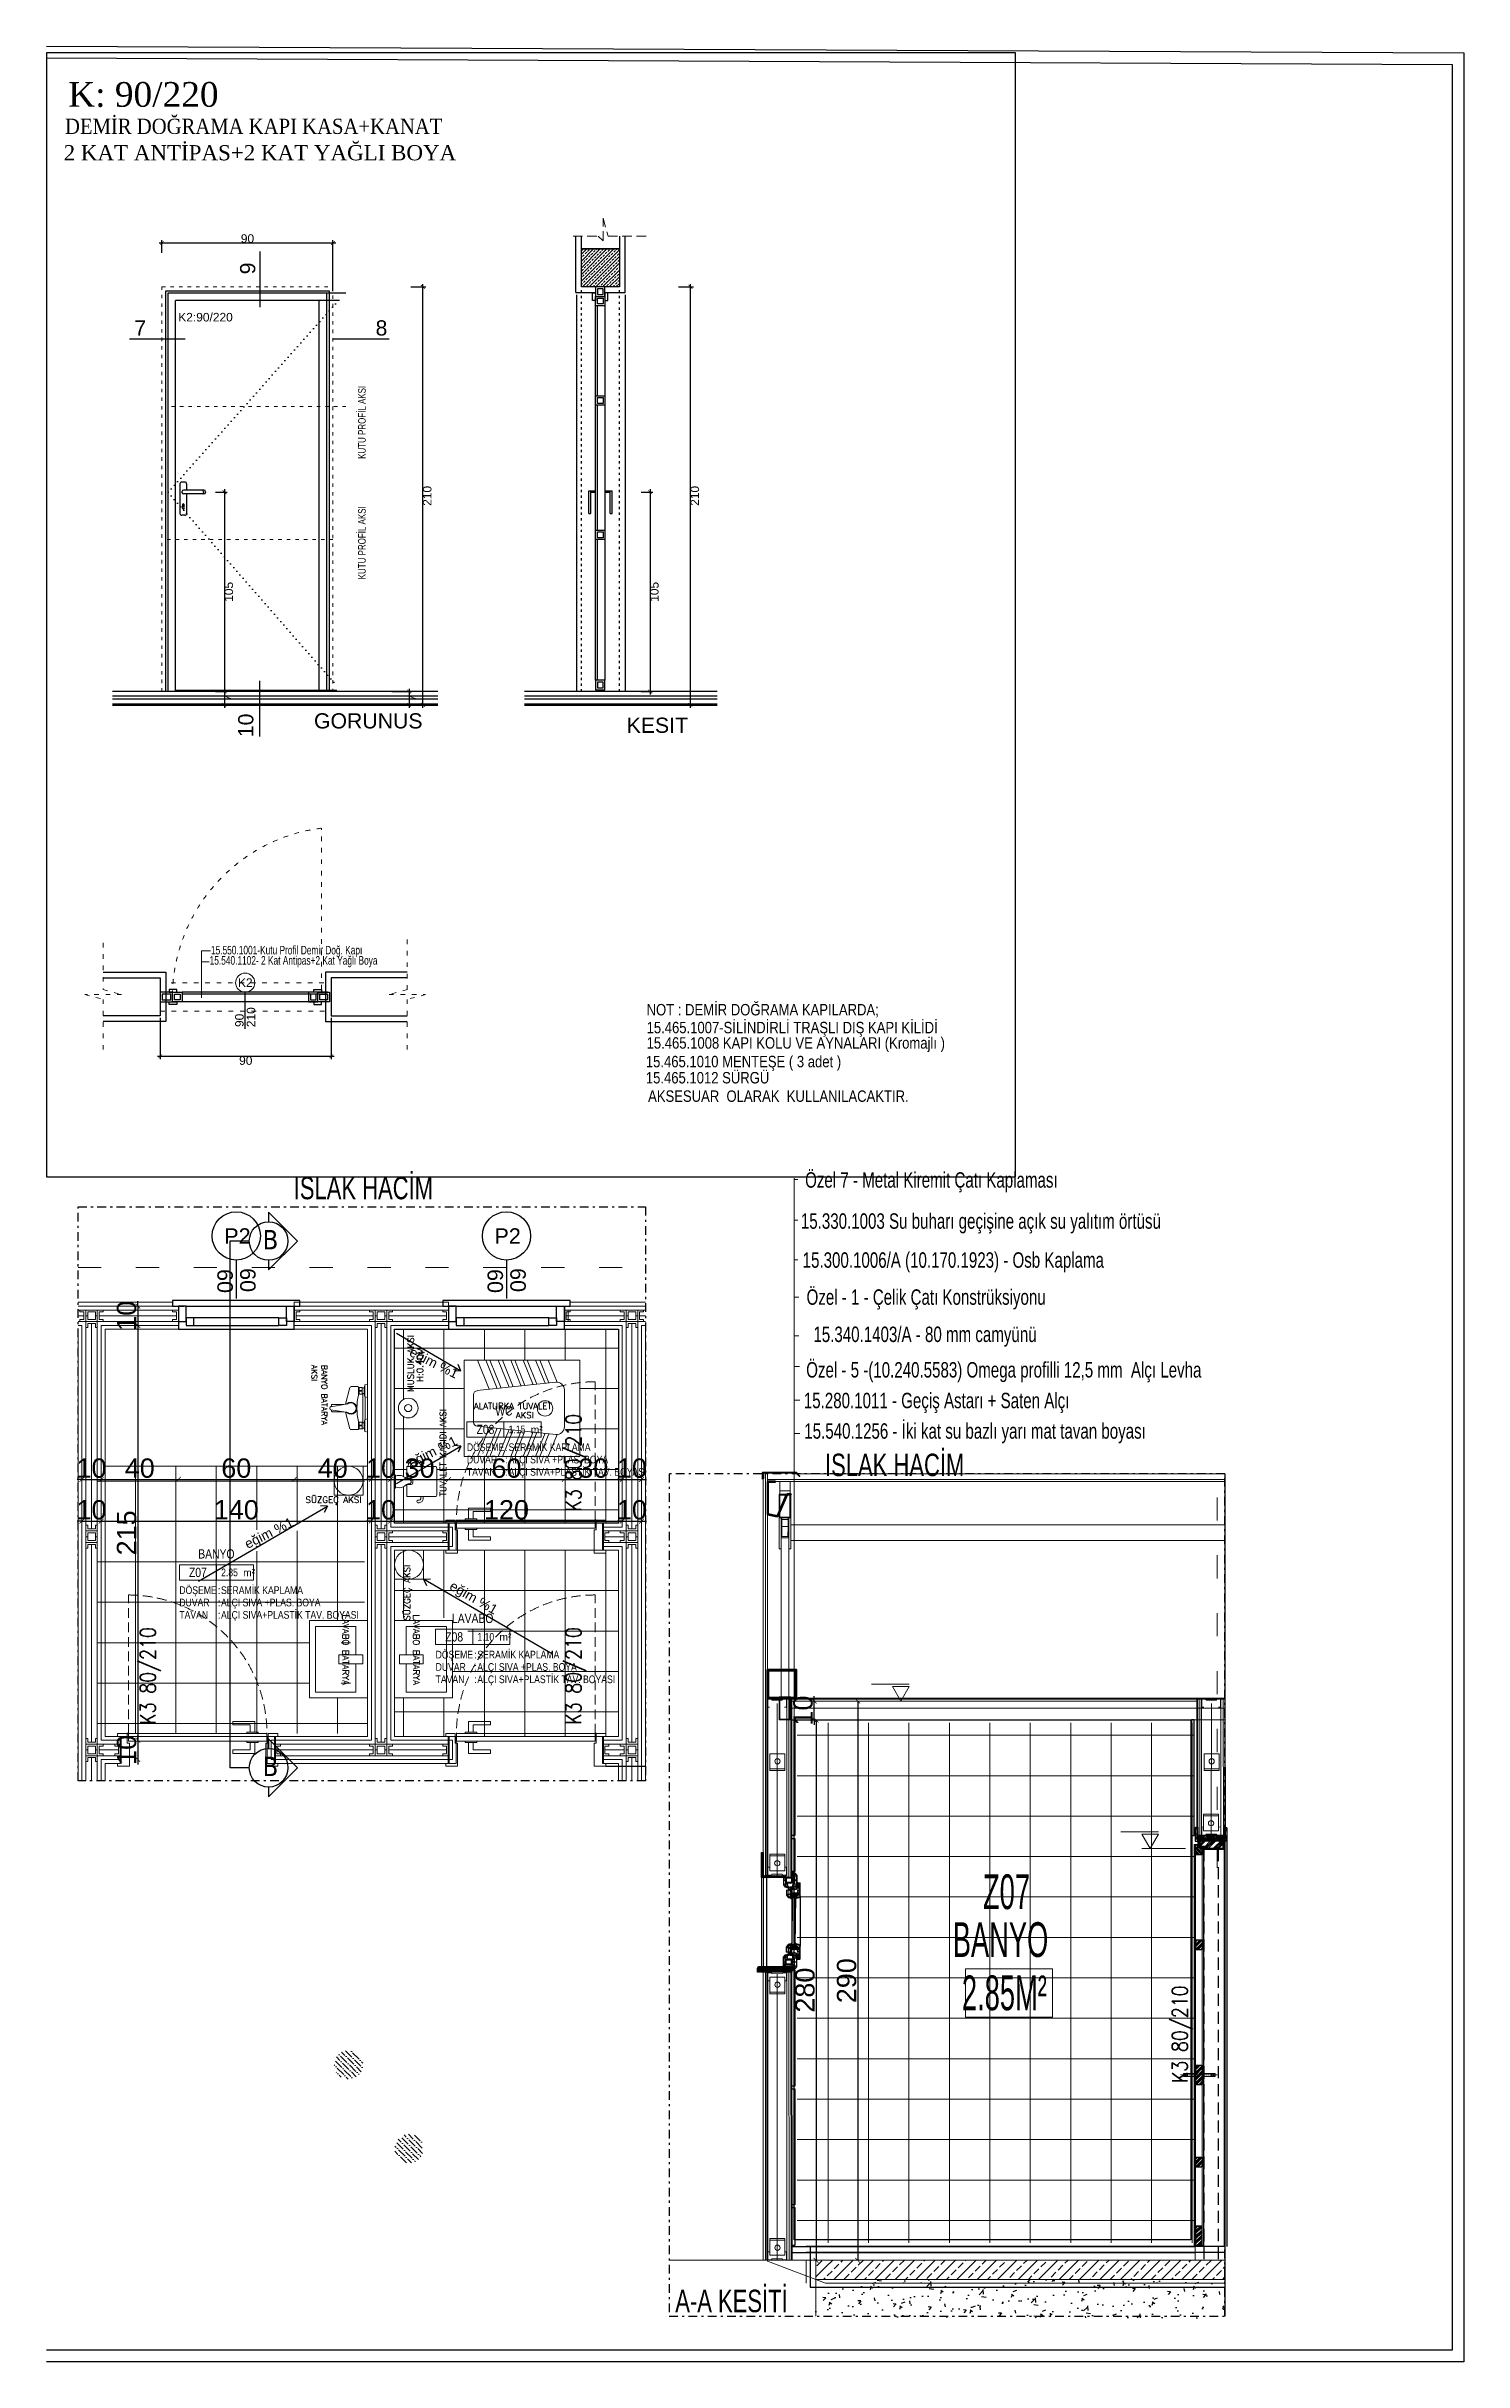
# Model space of a CAD drawing. Header units: centimetres. Extents: x -373760 to 14750, y -122502 to 29584.
# Drawn here: x -161638 to -143278, y -86589 to -56589 of the extents above; entities that cross this region are included whole.
import ezdxf
from ezdxf.enums import TextEntityAlignment as Align

# ---------------------------------------------------------------- set-up
doc = ezdxf.new("R2010")
doc.units = ezdxf.units.CM
doc.set_wipeout_variables(frame=1)
for name, pattern in [('ACAD_ISO03W100', [30, 12, -18]), ('DASHDOT2', [0.5, 0.25, -0.125, 0, -0.125]), ('DASHED2', [0.375, 0.25, -0.125]), ('DOT', [0.25, 0, -0.25]), ('DUZ', [0]), ('HIDDEN', [0.375, 0.25, -0.125]), ('HIDDENX2', [0.75, 0.5, -0.25]), ('OGLT0', [10, 4.5, -2.2, 1.1, -2.2])]:
    doc.linetypes.add(name, pattern=pattern)
for name, color, linetype, lineweight in [('-_Yazı_malzeme_DOSEME-Karo mozaik', 13, 'Continuous', 15), ('01', 2, 'Continuous', 13), ('018', 4, 'Continuous', 18), ('02', 30, 'Continuous', 20), ('03', 5, 'Continuous', 30), ('08', 190, 'Continuous', 80), ('_DUVAR', 7, 'Continuous', 35), ('A_YAZI_02', 7, 'DUZ', 20), ('AKSLAR-P', 211, 'Continuous', 9), ('ALU1', 14, 'Continuous', 15), ('C PROFİL-P', 90, 'Continuous', 5), ('Cam KGK', 131, 'Continuous', 5), ('DOGRAMA-KAPI_TWA', 144, 'Continuous', 13), ('DORR-WIN', 140, 'Continuous', 5), ('duvar', 10, 'Continuous', 25), ('DUVAR-P', 120, 'Continuous', 5), ('DUVAR_TWA', 6, 'Continuous', 40), ('DÖŞEME MALZEME', 25, 'Continuous', 30), ('GOR-030', 213, 'Continuous', 30), ('gör6', 114, 'Continuous', 18), ('K.P. POZ-P', 120, 'Continuous', 5), ('KAPI', 205, 'Continuous', 25), ('KESİT CIZGILERİ-P', 35, 'Continuous', 25), ('Kolon Taraması', 181, 'Continuous', 15), ('KOLONTARAMA', 252, 'Continuous', 13), ('KOT', 3, 'Continuous', 13), ('Mahal Tablo -P', 20, 'Continuous', 20), ('METAL', 1, 'Continuous', 20), ('MS SIVA', 6, 'Continuous', 20), ('MS_TAŞIYICI', 1, 'Continuous', 40), ('MS_YAZI K.P. POZ', 120, 'Continuous', 5), ('NESTAVILLA SACLARI', 22, 'Continuous', 15), ('PENC-RAK', 162, 'Continuous', 15), ('PENCERE', 5, 'Continuous', 13), ('SAC', 165, 'Continuous', 13), ('SI', 31, 'Continuous', 9), ('SIVA-P', 253, 'Continuous', 9), ('TAR', 253, 'Continuous', 18), ('TEFRIS -P', 173, 'Continuous', 9), ('TEFRIS -P @ 1', 173, 'Continuous', 9), ('TEFRIS_TWA', 173, 'Continuous', 9), ('YAZI', 5, 'Continuous', 0), ('YAZI_MAHAL_MES', 30, 'Continuous', 15), ('yazı', 7, 'Continuous', 30), ('Yazı 3', 3, 'Continuous', 20), ('Yazı Özgür', 150, 'Continuous', 25), ('YT', 252, 'BATTING', 0), ('ÖLÇÜ', 3, 'Continuous', 25), ('Ölçü iç KGK', 124, 'Continuous', 20), ('Ölçülendirme 1-20', 4, 'Continuous', 20)]:
    doc.layers.add(name, color=color, linetype=linetype, lineweight=lineweight)
for name, color, linetype in [('0 @ 1', 7, 'Continuous'), ('AHSAP', 25, 'Continuous'), ('ARK_WALL', 1, 'Continuous'), ('CER', 4, 'Continuous'), ('door-win', 140, 'Continuous'), ('DOS', 4, 'Continuous'), ('GOR-020', 2, 'Continuous'), ('GOR-025', 212, 'Continuous'), ('K', 1, 'Continuous'), ('Kolon', 7, 'Continuous'), ('MERDİVEN1', 9, 'Continuous'), ('Pencere KGK', 225, 'Continuous'), ('PENCERELER-P', 4, 'Continuous'), ('PROMEK_31_EKIPMAN RENGI-6', 61, 'Continuous'), ('siva', 121, 'Continuous'), ('Sıva', 7, 'Continuous'), ('Tarama', 253, 'Continuous'), ('TASYUNU-P', 40, 'Continuous')]:
    doc.layers.add(name, color=color, linetype=linetype)
doc.layers.add('Öçü', color=7, linetype='Continuous', lineweight=18, true_color=0xd1cbad)
doc.styles.add('1-50', font='swissc.ttf', dxfattribs={"width": 0.7, "height": 10})
doc.styles.add('15 LİK', font='tahoma.ttf', dxfattribs={"height": 15})
doc.styles.add('ARC-01', font='arial.ttf')
doc.styles.add('ARıAL', font='arial.ttf')
doc.styles.add('LEROY', font='arial.ttf', dxfattribs={"width": 0.8})
doc.styles.add('mahal tablo', font='arial.ttf', dxfattribs={"width": 0.8, "height": 15})
doc.styles.add('MSBYAZI', font='times.ttf')
doc.styles.add('POZ', font='romanstw.shx', dxfattribs={"width": 0.8})
doc.styles.add('ROMAND', font='romand.shx')
doc.styles.get("Standard").update_dxf_attribs({"font": 'arial.ttf'})
doc.styles.add('style1', font='arial.ttf')
doc.styles.add('TXT', font='arial.ttf', dxfattribs={"width": 0.6, "height": 12.5})
doc.styles.add('YAZI', font='arial.ttf', dxfattribs={"height": 34})
doc.linetypes.add('BATTING', pattern='A,0.00254,-2.54,[134,ltypeshp.shx,S=2.54,R=0,X=-2.54,Y=0],-5.08,[134,ltypeshp.shx,S=2.54,R=180,X=2.54,Y=0],-2.54', length=10.16254)
doc.dimstyles.new('aydın ölçü', dxfattribs={"dimtxt": 10, "dimasz": 2.5, "dimexe": 5, "dimexo": 5, "dimtad": 1, "dimdec": 0, "dimtxsty": 'Standard', "dimblk": 'ARCHTICK', "dimcen": 2.5, "dimse1": 1, "dimse2": 1, "dimadec": 0, "dimazin": 0, "dimtfac": 1, "dimtdec": 0, "dimtix": 1, "dimtmove": 0, "dimatfit": 3, "dimfxl": 5, "dimfxlon": 1, "dimarcsym": 0})
doc.dimstyles.new('içölçü', dxfattribs={"dimtxt": 10, "dimasz": 5, "dimexe": 4, "dimexo": 1, "dimgap": 1, "dimtad": 2, "dimdec": 0, "dimzin": 0, "dimdsep": 46, "dimtxsty": 'Standard', "dimblk": 'ARCHTICK', "dimcen": 1, "dimdle": 3, "dimadec": 0, "dimazin": 0, "dimtfac": 1, "dimtdec": 0, "dimtofl": 0, "dimtmove": 0, "dimatfit": 3, "dimldrblk": 'ARCHTICK', "dimfxl": 1, "dimtolj": 1, "dimtzin": 0, "dimarcsym": 0})
pattern_1 = [(0, (-17198.027, -2162.895), (0, 20.955), []), (90, (-17198.027, -2162.895), (-20.955, 1e-15), [])]
pattern_2 = [(45, (-550711.4494, -4195727.6535), (-5.303300859, 5.303300859), []), (45, (-550706.1544, -4195727.6535), (-5.303300859, 5.303300859), [3.6, -1.5])]

# ---------------------------------------------------------------- blocks, each defined once
blk = doc.blocks.new('_ArchTick')
at = {"color": 0, "linetype": 'ByBlock', "const_width": 0.15}
blk.add_lwpolyline([(-0.5, -0.5), (0.5, 0.5)], dxfattribs=at)
blk = doc.blocks.new('*D180')
at = {"layer": 'Defpoints', "color": 0, "transparency": 16777216}
for p in [(53758.8, -4242.6), (53759.5, -4249.6), (53768.8, -4249.6)]:
    blk.add_point(p, dxfattribs=at)
at = {"layer": 'Ölçülendirme 1-20', "color": 0, "lineweight": -2, "transparency": 16777216}
for p, q in [((53759.8, -4242.6), (53770.3, -4242.6)), ((53760.5, -4249.6), (53770.3, -4249.6)), ((53768.8, -4241.1), (53768.8, -4251.1))]:
    blk.add_line(p, q, dxfattribs=at)
at = {"layer": 'Ölçülendirme 1-20', "color": 0, "lineweight": -2, "transparency": 16777216, "xscale": 2, "yscale": 2, "zscale": 2}
for p, rotation in [((53768.8, -4242.6), 90), ((53768.8, -4249.6), 270)]:
    blk.add_blockref('_ArchTick', p, dxfattribs=dict(at, rotation=rotation))
at = {"layer": 'Ölçülendirme 1-20', "color": 0, "transparency": 16777216, "insert": (53771, -4246.1), "char_height": 4.5, "attachment_point": 5, "rotation": 90}
blk.add_mtext('\\A1;7', dxfattribs=at)
blk = doc.blocks.new('*D181')
at = {"layer": 'Defpoints', "color": 0, "transparency": 16777216}
for p in [(53768.8, -4029.6), (53776.1, -4029.6), (53768.8, -4249.6)]:
    blk.add_point(p, dxfattribs=at)
at = {"layer": 'Ölçülendirme 1-20', "color": 0, "lineweight": -2, "transparency": 16777216}
for p, q in [((53769.8, -4029.6), (53777.6, -4029.6)), ((53776.1, -4251.1), (53776.1, -4028.1)), ((53769.8, -4249.6), (53777.6, -4249.6))]:
    blk.add_line(p, q, dxfattribs=at)
at = {"layer": 'Ölçülendirme 1-20', "color": 0, "lineweight": -2, "transparency": 16777216, "xscale": 2, "yscale": 2, "zscale": 2}
for p, rotation in [((53776.1, -4029.6), 90), ((53776.1, -4249.6), 270)]:
    blk.add_blockref('_ArchTick', p, dxfattribs=dict(at, rotation=rotation))
at = {"layer": 'Ölçülendirme 1-20', "color": 0, "transparency": 16777216, "insert": (53778.4, -4139.6), "char_height": 4.5, "attachment_point": 5, "rotation": 90}
blk.add_mtext('\\A1;210', dxfattribs=at)
blk = doc.blocks.new('*D182')
at = {"layer": 'Defpoints', "color": 0, "transparency": 16777216}
for p in [(53666, -4137.6), (53666, -4242.6), (53671.7, -4242.6)]:
    blk.add_point(p, dxfattribs=at)
at = {"layer": 'Ölçülendirme 1-20', "color": 0, "lineweight": -2, "transparency": 16777216}
for p, q in [((53667, -4137.6), (53673.2, -4137.6)), ((53671.7, -4136.1), (53671.7, -4244.1)), ((53667, -4242.6), (53673.2, -4242.6))]:
    blk.add_line(p, q, dxfattribs=at)
at = {"layer": 'Ölçülendirme 1-20', "color": 0, "lineweight": -2, "transparency": 16777216, "xscale": 2, "yscale": 2, "zscale": 2}
for p, rotation in [((53671.7, -4137.6), 90), ((53671.7, -4242.6), 270)]:
    blk.add_blockref('_ArchTick', p, dxfattribs=dict(at, rotation=rotation))
at = {"layer": 'Ölçülendirme 1-20', "color": 0, "transparency": 16777216, "insert": (53674, -4190.1), "char_height": 4.5, "attachment_point": 5, "rotation": 90}
blk.add_mtext('\\A1;105', dxfattribs=at)
blk = doc.blocks.new('*D183')
at = {"layer": 'Defpoints', "color": 0, "transparency": 16777216}
for p in [(53666, -4242.6), (53666, -4249.6), (53671.7, -4249.6)]:
    blk.add_point(p, dxfattribs=at)
at = {"layer": 'Ölçülendirme 1-20', "color": 0, "lineweight": -2, "transparency": 16777216}
for p, q in [((53667, -4242.6), (53673.2, -4242.6)), ((53667, -4249.6), (53673.2, -4249.6)), ((53671.7, -4241.1), (53671.7, -4251.1))]:
    blk.add_line(p, q, dxfattribs=at)
at = {"layer": 'Ölçülendirme 1-20', "color": 0, "lineweight": -2, "transparency": 16777216, "xscale": 2, "yscale": 2, "zscale": 2}
for p, rotation in [((53671.7, -4242.6), 90), ((53671.7, -4249.6), 270)]:
    blk.add_blockref('_ArchTick', p, dxfattribs=dict(at, rotation=rotation))
at = {"layer": 'Ölçülendirme 1-20', "color": 0, "transparency": 16777216, "insert": (53673.9, -4246.1), "char_height": 4.5, "attachment_point": 5, "rotation": 90}
blk.add_mtext('\\A1;7', dxfattribs=at)
blk = doc.blocks.new('*D184')
at = {"layer": 'Defpoints', "color": 0, "transparency": 16777216}
for p in [(53728.8, -4006.5), (53638.8, -4012.6), (53728.8, -4032.8)]:
    blk.add_point(p, dxfattribs=at)
at = {"layer": 'Ölçülendirme 1-20', "color": 0, "lineweight": -2, "transparency": 16777216}
for p, q in [((53637.3, -4006.5), (53730.3, -4006.5)), ((53638.8, -4011.6), (53638.8, -4005)), ((53728.8, -4031.8), (53728.8, -4005))]:
    blk.add_line(p, q, dxfattribs=at)
at = {"layer": 'Ölçülendirme 1-20', "color": 0, "lineweight": -2, "transparency": 16777216, "xscale": 2, "yscale": 2, "zscale": 2, "rotation": 180}
blk.add_blockref('_ArchTick', (53638.8, -4006.5), dxfattribs=at)
at = {"layer": 'Ölçülendirme 1-20', "color": 0, "lineweight": -2, "transparency": 16777216, "xscale": 2, "yscale": 2, "zscale": 2}
blk.add_blockref('_ArchTick', (53728.8, -4006.5), dxfattribs=at)
at = {"layer": 'Ölçülendirme 1-20', "color": 0, "transparency": 16777216, "insert": (53683.8, -4004.2), "char_height": 4.5, "attachment_point": 5}
blk.add_mtext('\\A1;90', dxfattribs=at)
blk = doc.blocks.new('*D185')
at = {"layer": 'Defpoints', "color": 0, "transparency": 16777216}
for p in [(53909.6, -4029.6), (53916.9, -4029.6), (53909.6, -4249.6)]:
    blk.add_point(p, dxfattribs=at)
at = {"layer": 'Ölçülendirme 1-20', "color": 0, "lineweight": -2, "transparency": 16777216}
for p, q in [((53910.6, -4029.6), (53918.4, -4029.6)), ((53916.9, -4251.1), (53916.9, -4028.1)), ((53910.6, -4249.6), (53918.4, -4249.6))]:
    blk.add_line(p, q, dxfattribs=at)
at = {"layer": 'Ölçülendirme 1-20', "color": 0, "lineweight": -2, "transparency": 16777216, "xscale": 2, "yscale": 2, "zscale": 2}
for p, rotation in [((53916.9, -4029.6), 90), ((53916.9, -4249.6), 270)]:
    blk.add_blockref('_ArchTick', p, dxfattribs=dict(at, rotation=rotation))
at = {"layer": 'Ölçülendirme 1-20', "color": 0, "transparency": 16777216, "insert": (53919.2, -4139.6), "char_height": 4.5, "attachment_point": 5, "rotation": 90}
blk.add_mtext('\\A1;210', dxfattribs=at)
blk = doc.blocks.new('*D186')
at = {"layer": 'Defpoints', "color": 0, "transparency": 16777216}
for p in [(53890, -4137.6), (53890, -4242.6), (53895.6, -4242.6)]:
    blk.add_point(p, dxfattribs=at)
at = {"layer": 'Ölçülendirme 1-20', "color": 0, "lineweight": -2, "transparency": 16777216}
for p, q in [((53891, -4137.6), (53897.1, -4137.6)), ((53895.6, -4136.1), (53895.6, -4244.1)), ((53891, -4242.6), (53897.1, -4242.6))]:
    blk.add_line(p, q, dxfattribs=at)
at = {"layer": 'Ölçülendirme 1-20', "color": 0, "lineweight": -2, "transparency": 16777216, "xscale": 2, "yscale": 2, "zscale": 2}
for p, rotation in [((53895.6, -4137.6), 90), ((53895.6, -4242.6), 270)]:
    blk.add_blockref('_ArchTick', p, dxfattribs=dict(at, rotation=rotation))
at = {"layer": 'Ölçülendirme 1-20', "color": 0, "transparency": 16777216, "insert": (53897.9, -4190.1), "char_height": 4.5, "attachment_point": 5, "rotation": 90}
blk.add_mtext('\\A1;105', dxfattribs=at)
blk = doc.blocks.new('*D187')
at = {"layer": 'Defpoints', "color": 0, "transparency": 16777216}
for p in [(53637.9, -4413.3), (53727.9, -4413.3), (53727.9, -4434.5)]:
    blk.add_point(p, dxfattribs=at)
at = {"layer": 'Ölçülendirme 1-20', "color": 0, "lineweight": -2, "transparency": 16777216}
for p, q in [((53637.9, -4414.3), (53637.9, -4436)), ((53727.9, -4414.3), (53727.9, -4436)), ((53636.4, -4434.5), (53729.4, -4434.5))]:
    blk.add_line(p, q, dxfattribs=at)
at = {"layer": 'Ölçülendirme 1-20', "color": 0, "lineweight": -2, "transparency": 16777216, "xscale": 2, "yscale": 2, "zscale": 2, "rotation": 180}
blk.add_blockref('_ArchTick', (53637.9, -4434.5), dxfattribs=at)
at = {"layer": 'Ölçülendirme 1-20', "color": 0, "lineweight": -2, "transparency": 16777216, "xscale": 2, "yscale": 2, "zscale": 2}
blk.add_blockref('_ArchTick', (53727.9, -4434.5), dxfattribs=at)
at = {"layer": 'Ölçülendirme 1-20', "color": 0, "transparency": 16777216, "insert": (53682.9, -4436.8), "char_height": 4.5, "attachment_point": 5}
blk.add_mtext('\\A1;90', dxfattribs=at)
blk = doc.blocks.new('*U760')
at = {"layer": 'DOGRAMA-KAPI_TWA'}
for p, q in [((3.5, 1.5), (-1.5, 1.5)), ((-1.5, 1.5), (-1.5, 0)), ((-1.5, 0), (0, 0)), ((0, 0), (0, -14)), ((3.5, -3.5), (3.5, 1.5)), ((76.5, -3.5), (76.5, 1.5)), ((76.5, 1.5), (79.6, 1.5)), ((79.6, 1.5), (81.5, 1.5)), ((81.5, 0), (80, 0)), ((80, 0), (80, -14)), ((81.5, 1.5), (81.5, 0)), ((4.7, -3.5), (3.5, -3.5)), ((4.7, -15.5), (4.7, -3.5)), ((75.4, -15.5), (75.4, -3.5)), ((75.4, -3.5), (76.5, -3.5)), ((-1.5, -14), (-1.5, -15.5)), ((0, -14), (-1.5, -14)), ((-1.5, -15.5), (4.7, -15.5)), ((81.5, -15.5), (75.4, -15.5)), ((80, -14), (81.5, -14)), ((81.5, -14), (81.5, -15.5))]:
    blk.add_line(p, q, dxfattribs=at)
at = {"layer": 'DOGRAMA-KAPI_TWA', "linetype": 'HIDDENX2', "ltscale": 10}
blk.add_lwpolyline([(75.9, 1.5), (75.9, 73.3, 0.414214), (4.1, 1.5)], format="xyb", dxfattribs=at)
at = {"layer": 'DOGRAMA-KAPI_TWA'}
for points in [[(75.9, -2.5), (75.9, 1.5), (4.1, 1.5), (4.1, -2.5)], [(8.6, 1.5), (8.6, 2.2), (14.6, 2.2), (14.6, 1.5)], [(10.4, 2.2), (10.4, 2.2), (10.4, 7.8), (21.8, 7.8), (21.8, 6), (12.8, 6), (12.8, 2.2)], [(8.6, -2.5), (8.6, -3.2), (14.6, -3.2), (14.6, -2.5)], [(10.4, -3.2), (10.4, -3.2), (10.4, -8.8), (21.8, -8.8), (21.8, -7), (12.8, -7), (12.8, -3.2)]]:
    blk.add_lwpolyline(points, close=True, dxfattribs=at)
for points in [[(76.5, 1.5), (75.9, 1.5)], [(76.2, 1.2), (76.2, 1.8)]]:
    blk.add_lwpolyline(points, dxfattribs=at)
blk.add_circle((76.2, 1.5), 0.25, dxfattribs=at)
at = {"layer": 'DUVAR_TWA'}
for p, q in [((0, 0), (0, -14)), ((80, 0), (80, -14))]:
    blk.add_line(p, q, dxfattribs=at)
blk = doc.blocks.new('*U759')
at = {"layer": 'DOGRAMA-KAPI_TWA'}
for p, q in [((3.5, 1.5), (-1.5, 1.5)), ((-1.5, 1.5), (-1.5, 0)), ((-1.5, 0), (0, 0)), ((0, 0), (0, -14)), ((3.5, -3.5), (3.5, 1.5)), ((76.5, -3.5), (76.5, 1.5)), ((76.5, 1.5), (79.6, 1.5)), ((79.6, 1.5), (81.5, 1.5)), ((81.5, 0), (80, 0)), ((80, 0), (80, -14)), ((81.5, 1.5), (81.5, 0)), ((4.7, -3.5), (3.5, -3.5)), ((4.7, -15.5), (4.7, -3.5)), ((75.4, -15.5), (75.4, -3.5)), ((75.4, -3.5), (76.5, -3.5)), ((-1.5, -14), (-1.5, -15.5)), ((0, -14), (-1.5, -14)), ((-1.5, -15.5), (4.7, -15.5)), ((81.5, -15.5), (75.4, -15.5)), ((80, -14), (81.5, -14)), ((81.5, -14), (81.5, -15.5))]:
    blk.add_line(p, q, dxfattribs=at)
at = {"layer": 'DOGRAMA-KAPI_TWA', "linetype": 'HIDDENX2', "ltscale": 10}
blk.add_lwpolyline([(75.9, 1.5), (75.9, 73.3, 0.414214), (4.1, 1.5)], format="xyb", dxfattribs=at)
at = {"layer": 'DOGRAMA-KAPI_TWA'}
for points in [[(75.9, -2.5), (75.9, 1.5), (4.1, 1.5), (4.1, -2.5)], [(8.6, 1.5), (8.6, 2.2), (14.6, 2.2), (14.6, 1.5)], [(10.4, 2.2), (10.4, 2.2), (10.4, 7.8), (21.8, 7.8), (21.8, 6), (12.8, 6), (12.8, 2.2)], [(8.6, -2.5), (8.6, -3.2), (14.6, -3.2), (14.6, -2.5)], [(10.4, -3.2), (10.4, -3.2), (10.4, -8.8), (21.8, -8.8), (21.8, -7), (12.8, -7), (12.8, -3.2)]]:
    blk.add_lwpolyline(points, close=True, dxfattribs=at)
for points in [[(76.5, 1.5), (75.9, 1.5)], [(76.2, 1.2), (76.2, 1.8)]]:
    blk.add_lwpolyline(points, dxfattribs=at)
blk.add_circle((76.2, 1.5), 0.25, dxfattribs=at)
at = {"layer": 'DUVAR_TWA'}
for p, q in [((0, 0), (0, -14)), ((80, 0), (80, -14))]:
    blk.add_line(p, q, dxfattribs=at)
blk = doc.blocks.new('*U364')
blk.add_wipeout([(60, 0), (60, 12), (63, 12), (63, 15), (-3, 15), (-3, 12), (0, 12), (0, 0)])
for points in [[(60, 0), (60, 12), (63, 12), (63, 15), (-3, 15), (-3, 12), (0, 12), (0, 0)], [(0, 4), (4, 4), (4, 12), (0, 12)], [(60, 4), (56, 4), (56, 12), (60, 12)], [(4, 2), (8, 2), (8, 6), (4, 6)], [(56, 2), (52, 2), (52, 6), (56, 6)]]:
    blk.add_lwpolyline(points, close=True)
at = {"linetype": 'ACAD_ISO03W100', "ltscale": 0.25}
blk.add_lwpolyline([(0, 12), (60, 12)], dxfattribs=at)
for points in [[(4, 12), (56, 12)], [(8, 2), (52, 2), (52, 6), (8, 6)]]:
    blk.add_lwpolyline(points)
blk = doc.blocks.new('pencere banyo')
at = {"color": 8}
blk.add_circle((12940.6, 2566.9), 12.5, dxfattribs=at)
at = {"layer": 'PENCERELER-P'}
blk.add_blockref('*U364', (12910.6, 2518.5), dxfattribs=at)
at = {"color": 8, "style": 'TXT'}
blk.add_attdef('P2', text='', height=8, rotation=0.0124, dxfattribs=at).set_placement((12941.2, 2566.9), align=Align.MIDDLE)
at = {"color": 8}
blk.add_line((12940.6, 2554.4), (12940.6, 2534.4), dxfattribs=at)
at = {"color": 8, "style": 'TXT'}
for p in [(12934.8, 2543.5), (12946.6, 2544)]:
    blk.add_attdef('50', text='', height=8, rotation=270.0124, dxfattribs=at).set_placement(p, align=Align.MIDDLE)
blk = doc.blocks.new('*U756')
blk.add_line((0, 25), (0, 0))
blk.add_lwpolyline([(60, 25), (-60, 25), (-60, 0), (60, 0)], close=True)
blk.add_lwpolyline([(60, 25), (-60, 25), (-60, 0), (60, 0)], close=True)
at = {"color": 18, "true_color": 0x000000, "style": 'mahal tablo', "width": 0.8}
for s, p in [('DÖŞEME', (-60, -22.5)), ('DUVAR', (-60, -42.5)), (':', (2.5, -22.5)), (':', (2.5, -42.5)), ('TAVAN', (-60, -62.5)), (':', (2.5, -62.5))]:
    blk.add_text(s, height=12.5, dxfattribs=at).set_placement(p)
at = {"insert": (43.3, 18.2), "char_height": 11.96, "attachment_point": 1}
blk.add_mtext_dynamic_manual_height_columns('m²', width=0.307, gutter_width=59.8, heights=[0], dxfattribs=at)
at = {"style": 'mahal tablo', "width": 0.8}
blk.add_attdef('MAHAL', text='', height=15, dxfattribs=at).set_placement((0, 35), align=Align.CENTER)
for tag, height, p in [('Z-01', 15, (-30, 12.5)), ('M²', 12.5, (21.2, 12.5))]:
    blk.add_attdef(tag, text='', height=height, dxfattribs=at).set_placement(p, align=Align.MIDDLE)
for tag, p in [('DŞM_X,SPR_X', (7.5, -22.5)), ('DVR_X', (7.5, -42.5)), ('TVN_X', (7.5, -62.5))]:
    blk.add_attdef(tag, p, '', height=12.5, dxfattribs=at)
blk = doc.blocks.new('*U757')
blk.add_line((0, 25), (0, 0))
blk.add_lwpolyline([(60, 25), (-60, 25), (-60, 0), (60, 0)], close=True)
blk.add_lwpolyline([(60, 25), (-60, 25), (-60, 0), (60, 0)], close=True)
at = {"color": 18, "true_color": 0x000000, "style": 'mahal tablo', "width": 0.8}
for s, p in [('DÖŞEME', (-60, -22.5)), ('DUVAR', (-60, -42.5)), (':', (2.5, -22.5)), (':', (2.5, -42.5)), ('TAVAN', (-60, -62.5)), (':', (2.5, -62.5))]:
    blk.add_text(s, height=12.5, dxfattribs=at).set_placement(p)
at = {"insert": (43.3, 18.2), "char_height": 11.96, "attachment_point": 1}
blk.add_mtext_dynamic_manual_height_columns('m²', width=0.307, gutter_width=59.8, heights=[0], dxfattribs=at)
at = {"style": 'mahal tablo', "width": 0.8}
blk.add_attdef('MAHAL', text='', height=15, dxfattribs=at).set_placement((0, 35), align=Align.CENTER)
for tag, height, p in [('Z-01', 15, (-30, 12.5)), ('M²', 12.5, (21.2, 12.5))]:
    blk.add_attdef(tag, text='', height=height, dxfattribs=at).set_placement(p, align=Align.MIDDLE)
for tag, p in [('DŞM_X,SPR_X', (7.5, -22.5)), ('DVR_X', (7.5, -42.5)), ('TVN_X', (7.5, -62.5))]:
    blk.add_attdef(tag, p, '', height=12.5, dxfattribs=at)
blk = doc.blocks.new('*U758')
at = {"layer": 'DOGRAMA-KAPI_TWA'}
for p, q in [((3.5, 1.5), (-1.5, 1.5)), ((-1.5, 1.5), (-1.5, 0)), ((-1.5, 0), (0, 0)), ((0, 0), (0, -14)), ((3.5, -3.5), (3.5, 1.5)), ((76.5, -3.5), (76.5, 1.5)), ((76.5, 1.5), (79.6, 1.5)), ((79.6, 1.5), (81.5, 1.5)), ((81.5, 0), (80, 0)), ((80, 0), (80, -14)), ((81.5, 1.5), (81.5, 0)), ((4.7, -3.5), (3.5, -3.5)), ((4.7, -15.5), (4.7, -3.5)), ((75.4, -15.5), (75.4, -3.5)), ((75.4, -3.5), (76.5, -3.5)), ((-1.5, -14), (-1.5, -15.5)), ((0, -14), (-1.5, -14)), ((-1.5, -15.5), (4.7, -15.5)), ((81.5, -15.5), (75.4, -15.5)), ((80, -14), (81.5, -14)), ((81.5, -14), (81.5, -15.5))]:
    blk.add_line(p, q, dxfattribs=at)
at = {"layer": 'DOGRAMA-KAPI_TWA', "linetype": 'HIDDENX2', "ltscale": 10}
blk.add_lwpolyline([(75.9, 1.5), (75.9, 73.3, 0.414214), (4.1, 1.5)], format="xyb", dxfattribs=at)
at = {"layer": 'DOGRAMA-KAPI_TWA'}
for points in [[(75.9, -2.5), (75.9, 1.5), (4.1, 1.5), (4.1, -2.5)], [(8.6, 1.5), (8.6, 2.2), (14.6, 2.2), (14.6, 1.5)], [(10.4, 2.2), (10.4, 2.2), (10.4, 7.8), (21.8, 7.8), (21.8, 6), (12.8, 6), (12.8, 2.2)], [(8.6, -2.5), (8.6, -3.2), (14.6, -3.2), (14.6, -2.5)], [(10.4, -3.2), (10.4, -3.2), (10.4, -8.8), (21.8, -8.8), (21.8, -7), (12.8, -7), (12.8, -3.2)]]:
    blk.add_lwpolyline(points, close=True, dxfattribs=at)
for points in [[(76.5, 1.5), (75.9, 1.5)], [(76.2, 1.2), (76.2, 1.8)]]:
    blk.add_lwpolyline(points, dxfattribs=at)
blk.add_circle((76.2, 1.5), 0.25, dxfattribs=at)
at = {"layer": 'DUVAR_TWA'}
for p, q in [((0, 0), (0, -14)), ((80, 0), (80, -14))]:
    blk.add_line(p, q, dxfattribs=at)
blk = doc.blocks.new('FWQEFWE')
at = {"ltscale": 0.5}
for p, q in [((6028.3, 2841.9, 27516.1), (6095.1, 2880.8)), ((6095.1, 2880.8), (6091.5, 2881, -27516.1)), ((6095.1, 2880.8), (6093.5, 2877.6, -27516.1))]:
    blk.add_line(p, q, dxfattribs=at)
blk = doc.blocks.new('*U732')
at = {"layer": 'TEFRIS_TWA'}
for points in [[(-20, -30), (20, -30), (20, 0), (-20, 0)], [(-20, -30), (20, -30), (20, 0), (-20, 0)], [(-2.3, -14.8), (2.3, -14.8), (2.3, -2.5), (-2.3, -2.5)]]:
    blk.add_lwpolyline(points, close=True, dxfattribs=at)
blk.add_lwpolyline([(-2.3, -6), (-17, -6), (-17, -27), (17, -27), (17, -6), (2.3, -6)], dxfattribs=at)
blk = doc.blocks.new('fwefwfew')
at = {"layer": 'TEFRIS_TWA', "linetype": 'Continuous'}
for p, q in [((12008.8, 2341.9), (12008.8, 2401.9)), ((12008.8, 2401.9), (12058.8, 2401.9)), ((12058.8, 2401.9), (12058.8, 2341.9)), ((12008.8, 2385.5), (12020.2, 2390.1)), ((12024.6, 2348.7), (12020.2, 2389.4)), ((12024.2, 2393.9), (12043.3, 2393.9)), ((12047.3, 2389.4), (12043, 2348.7)), ((12047.3, 2390.1), (12058.8, 2385.5)), ((12008.8, 2381.2), (12020.6, 2385.9)), ((12008.8, 2379), (12020.8, 2383.9)), ((12008.8, 2374.7), (12021.3, 2379.7)), ((12008.8, 2372.6), (12021.5, 2377.7)), ((12046, 2377.7), (12058.8, 2372.6)), ((12046.3, 2379.7), (12058.8, 2374.7)), ((12046.7, 2383.9), (12058.8, 2379)), ((12046.9, 2385.9), (12058.8, 2381.2)), ((12008.8, 2368.3), (12021.9, 2373.5)), ((12008.8, 2366.1), (12022.2, 2371.5)), ((12008.8, 2361.8), (12022.6, 2367.3)), ((12008.8, 2359.6), (12022.8, 2365.3)), ((12044.7, 2365.3), (12058.8, 2359.6)), ((12044.9, 2367.3), (12058.8, 2361.8)), ((12045.4, 2371.5), (12058.8, 2366.1)), ((12045.6, 2373.5), (12058.8, 2368.3)), ((12008.8, 2355.3), (12023.3, 2361.1)), ((12008.8, 2353.2), (12023.5, 2359.1)), ((12008.8, 2348.9), (12023.8, 2354.9)), ((12043.8, 2354.9), (12058.8, 2348.9)), ((12044.1, 2359.1), (12058.8, 2353.2)), ((12044.3, 2361.1), (12058.8, 2355.3)), ((12058.8, 2341.9), (12008.8, 2341.9)), ((12041, 2346.9), (12026.6, 2346.9))]:
    blk.add_line(p, q, dxfattribs=at)
blk.add_circle((12033.8, 2383.9), 4, dxfattribs=at)
for centre, radius, start, end in [((12024.2, 2389.9), 4, 90, 186.0725), ((12043.3, 2389.9), 4, 353.9275, 90), ((12026.6, 2348.9), 2, 186.0725, 270), ((12041, 2348.9), 2, 270, 353.9275)]:
    blk.add_arc(centre, radius, start, end, dxfattribs=at)
blk = doc.blocks.new('BATARYA')
at = {"layer": 'TEFRIS -P', "linetype": 'Continuous'}
for p, q in [((17049.9, 2240.6), (17047.6, 2231.9)), ((17054, 2241), (17050.5, 2241)), ((17054.4, 2236.7), (17054.4, 2240.6)), ((17054.6, 2240.6), (17054.6, 2237.1)), ((17056.3, 2240.6), (17054.6, 2240.6)), ((17056.3, 2237.1), (17054.6, 2237.1)), ((17056, 2239), (17054.9, 2239)), ((17054.9, 2239), (17054.9, 2238.6)), ((17056, 2238.6), (17054.9, 2238.6)), ((17056, 2239), (17056, 2238.6)), ((17056.3, 2240.6), (17056.3, 2237.1)), ((17057.2, 2240.3), (17056.3, 2240.3)), ((17057.2, 2237.4), (17056.3, 2237.4)), ((17057.6, 2241.8), (17057.2, 2240.3)), ((17057.2, 2237.4), (17057.2, 2240.3)), ((17057.6, 2235.9), (17057.2, 2237.4)), ((17057.6, 2235.9), (17057.6, 2241.8)), ((17057.7, 2242), (17059, 2242.3)), ((17057.7, 2235.7), (17059, 2235.3)), ((17039.4, 2229.6), (17039.4, 2230)), ((17040, 2230.6), (17047.8, 2231.9)), ((17040, 2229), (17047.8, 2227.8)), ((17040.4, 2230.7), (17040.4, 2231.5)), ((17040.4, 2228.2), (17040.4, 2228.9)), ((17046.6, 2231.7), (17040.6, 2231.7)), ((17046.5, 2228), (17040.6, 2228)), ((17049.9, 2219.1), (17047.6, 2227.8)), ((17054.4, 2219.1), (17054.4, 2223)), ((17056.3, 2222.6), (17054.6, 2222.6)), ((17054.6, 2222.6), (17054.6, 2219.1)), ((17054.9, 2221), (17054.9, 2220.6)), ((17056, 2221), (17054.9, 2221)), ((17056, 2220.6), (17054.9, 2220.6)), ((17056, 2221), (17056, 2220.6)), ((17056.3, 2222.6), (17056.3, 2219.1)), ((17057.2, 2222.3), (17056.3, 2222.3)), ((17057.6, 2223.8), (17057.2, 2222.3)), ((17057.2, 2222.3), (17057.2, 2219.4)), ((17057.6, 2223.8), (17057.6, 2217.9)), ((17057.7, 2224), (17059, 2224.3)), ((17050.5, 2218.7), (17054, 2218.7)), ((17056.3, 2219.1), (17054.6, 2219.1)), ((17057.2, 2219.4), (17056.3, 2219.4)), ((17057.6, 2217.9), (17057.2, 2219.4)), ((17057.7, 2217.7), (17059, 2217.3))]:
    blk.add_line(p, q, dxfattribs=at)
for points in [[(17056.6, 2237.4), (17056.6, 2222.3)], [(17057.8, 2235.7), (17057.8, 2224)]]:
    blk.add_lwpolyline(points, dxfattribs=at)
for centre, radius, start, end in [((17047.6, 2232.8), 0.96, 279.0803, 312.4931), ((17050.4, 2229.8), 3.11, 228.0007, 132.4931), ((17048.3, 2232.9), 0.96, 279.0803, 303.3883), ((17050.4, 2229.8), 2.77, 237.3273, 123.3883), ((17050.5, 2240.4), 0.6, 90, 159.2983), ((17079.9, 2229.8), 26.4, 165.0561, 194.9439), ((17054, 2240.6), 0.376, 0, 90), ((17054.1, 2236.7), 0.3, 345.0561, 0), ((17057.8, 2241.8), 0.188, 104.7828, 180), ((17057.8, 2235.9), 0.188, 180, 255.2172), ((17040.1, 2230), 0.638, 96.2319, 180), ((17040.1, 2229.6), 0.638, 180, 263.7681), ((17040.6, 2231.5), 0.24, 90, 180), ((17040.6, 2228.2), 0.24, 180, 270), ((17047.7, 2226.8), 0.96, 48.0007, 80.9428), ((17048.4, 2226.7), 0.96, 57.3273, 80.9428), ((17054.1, 2223), 0.3, 0, 14.9439), ((17057.8, 2223.8), 0.188, 104.7828, 180), ((17050.5, 2219.3), 0.6, 200.7017, 270), ((17054, 2219.1), 0.376, 270, 0), ((17057.8, 2217.9), 0.188, 180, 255.2172)]:
    blk.add_arc(centre, radius, start, end, dxfattribs=at)
for centre, start_param, end_param in [((17054.9, 2239.8), 3.141593, 6.283185), ((17056, 2237.8), 0, 3.141593), ((17054.9, 2221.8), 3.141593, 6.283185), ((17056, 2219.8), 0, 3.141593)]:
    blk.add_ellipse(centre, major_axis=(0, -0.786), ratio=0.382482, start_param=start_param, end_param=end_param, dxfattribs=at)
at = {"layer": 'TEFRIS -P', "linetype": 'Continuous', "extrusion": (0, 0, -1)}
for centre, start_param, end_param in [((17054.9, 2237.8), 3.141593, 6.283185), ((17056, 2239.8), 0, 3.141593), ((17054.9, 2219.8), 3.141593, 6.283185), ((17056, 2221.8), 0, 3.141593)]:
    blk.add_ellipse(centre, major_axis=(0, 0.786), ratio=0.382482, start_param=start_param, end_param=end_param, dxfattribs=at)
blk = doc.blocks.new('süzgec')
at = {"layer": 'TEFRIS -P', "linetype": 'Continuous', "extrusion": (3.29566e-13, 0.021915, 0.99976)}
h = blk.add_hatch(dxfattribs=at)
h.set_pattern_fill('ANSI36', color=256, scale=14.9775, angle=1170, style=0)
h.set_pattern_definition([(315, (-17736.6982, -825.7547), (3.6405503, -0.9928774), [4.6804688, -0.9360938, 0, -0.9360938])])
h.paths.add_polyline_path([(-17237.2, -2178.2, 1), (-17252.2, -2178.2, 1)])
at = {"layer": 'TEFRIS -P', "linetype": 'Continuous', "extrusion": (3.29566e-13, 0.021915, 0.99976), "elevation": 13809.2}
blk.add_lwpolyline([(-17252.2, -2170.7), (-17252.2, -2185.7), (-17237.2, -2185.7), (-17237.2, -2170.7)], close=True, dxfattribs=at)
at = {"layer": 'TEFRIS -P', "linetype": 'Continuous', "extrusion": (3.29566e-13, 0.021915, 0.99976)}
blk.add_circle((-17244.7, -2178.2, 13809.2), 7.49, dxfattribs=at)
blk = doc.blocks.new('tuvalet kagıdı')
at = {"linetype": 'Continuous'}
blk.add_wipeout([(17306.1, 2481.1), (17299.1, 2481.1), (17299.1, 2481.1), (17299.1, 2481), (17299.1, 2480.9), (17299.1, 2480.8), (17299.2, 2480.7), (17299.2, 2480.7), (17299.3, 2480.7), (17299.3, 2480.6), (17299.4, 2480.6), (17299.4, 2480.6), (17299.5, 2480.6), (17299.8, 2480.6), (17299.8, 2480.5), (17299.8, 2480.5), (17299.7, 2480.3), (17299.7, 2480.3), (17299.6, 2480.2), (17299.6, 2480.1), (17299.6, 2480), (17299.5, 2479.9), (17299.5, 2479.8), (17299.5, 2479.7), (17299.4, 2479.3), (17299.4, 2479), (17299.3, 2478.7), (17299.3, 2478.4), (17299.4, 2478.2), (17299.4, 2477.8), (17299.6, 2477.2), (17299.8, 2476.7), (17300, 2476.4), (17300, 2476.4), (17300.3, 2475.9), (17300.6, 2475.4), (17300.9, 2475), (17301.1, 2474.8), (17294.8, 2474.8), (17294.8, 2467.5), (17293.7, 2467.5), (17293.4, 2467.5), (17293.3, 2467.6), (17293.1, 2467.7), (17293, 2467.8), (17292.9, 2468), (17292.9, 2468.3), (17292.9, 2468.5), (17292.9, 2469), (17292.8, 2469.3), (17292.7, 2469.5), (17292.7, 2469.5), (17292.3, 2469.7), (17292.3, 2469.7), (17292, 2469.6), (17291.8, 2469.5), (17291.7, 2469.3), (17291.7, 2469.3), (17291.6, 2469), (17291.6, 2468.1), (17291.7, 2467.7), (17291.7, 2467.7), (17291.9, 2467.3), (17292.1, 2467), (17292.2, 2466.8), (17292.7, 2466.5), (17293.2, 2466.3), (17293.5, 2466.2), (17293.5, 2466.2), (17294.8, 2466.2), (17294.8, 2466.2), (17294.8, 2459.5), (17294.9, 2459.4), (17295, 2459.3), (17295.1, 2459.3), (17295.4, 2459.2), (17295.5, 2459.2), (17309.6, 2459.2), (17310, 2459.3), (17310.4, 2459.3), (17310.4, 2459.5), (17310.4, 2466.2), (17310.7, 2466.2), (17311.4, 2466.3), (17311.4, 2466.3), (17312, 2466.6), (17312.7, 2467), (17312.7, 2467), (17313, 2467.4), (17313.2, 2467.8), (17313.3, 2467.9), (17313.4, 2468.3), (17313.5, 2469), (17313.5, 2471.5), (17313.4, 2471.8), (17313.2, 2472.5), (17312.9, 2473), (17312.7, 2473.2), (17311.9, 2473.7), (17311.4, 2474), (17310.7, 2474), (17310.4, 2474), (17310.4, 2474.8), (17304.1, 2474.8), (17304.1, 2474.8), (17304.4, 2475.3), (17304.5, 2475.4), (17304.8, 2475.8), (17305, 2476.1), (17305.2, 2476.4), (17305.3, 2476.7), (17305.3, 2476.7), (17305.8, 2478), (17305.8, 2478.6), (17305.7, 2479.6), (17305.7, 2479.6), (17305.3, 2480.6), (17305.6, 2480.6), (17306, 2480.7), (17306.1, 2480.9)], dxfattribs=at).translate(0, 0, 13758).dxf.layer = 'TEFRIS -P'
at = {"layer": 'TEFRIS -P', "linetype": 'Continuous'}
for p, q in [((17301, 2474.8, 13758), (17301, 2472.5, 13758)), ((17301.1, 2472.5, 13758), (17301, 2472.5, 13758)), ((17301.1, 2474.8, 13758), (17301.1, 2472.5, 13758)), ((17304.1, 2474.8, 13758), (17304.1, 2472.5, 13758)), ((17304.1, 2474.8, 13758), (17304.1, 2472.5, 13758)), ((17304.1, 2472.5, 13758), (17304.1, 2472.5, 13758)), ((17310.4, 2474, 13758), (17310.7, 2474, 13758)), ((17310.4, 2472.8, 13758), (17310.7, 2472.8, 13758)), ((17291.6, 2469, 13758), (17291.6, 2468.3, 13758)), ((17292.9, 2469, 13758), (17292.9, 2468.3, 13758)), ((17294.8, 2467.5, 13758), (17293.7, 2467.5, 13758)), ((17294.8, 2466.2, 13758), (17293.7, 2466.2, 13758)), ((17303.4, 2471.7, 13758), (17301.8, 2471.7, 13758)), ((17310.4, 2467.5, 13758), (17310.7, 2467.5, 13758)), ((17310.4, 2466.2, 13758), (17310.7, 2466.2, 13758)), ((17312.3, 2471.2, 13758), (17312.3, 2469, 13758)), ((17313.5, 2471.2, 13758), (17313.5, 2469, 13758))]:
    blk.add_line(p, q, dxfattribs=at)
at = {"layer": 'TEFRIS -P', "linetype": 'Continuous', "elevation": 13758}
blk.add_lwpolyline([(17301.1, 2474.8), (17294.8, 2474.8), (17294.8, 2459.5, 0.186827), (17295.5, 2459.2), (17309.6, 2459.2, 0.186827), (17310.4, 2459.5), (17310.4, 2474.8), (17304.1, 2474.8)], format="xyb", dxfattribs=at)
for points in [[(17305.6, 2480.6, 0.414214), (17306.1, 2481.1), (17299.1, 2481.1, 0.414214), (17299.5, 2480.6)], [(17305.3, 2480.6, -0.254243), (17305.3, 2476.7, -0.044418), (17304.4, 2475.3, 0.155938), (17303.7, 2473.6, -1), (17301.4, 2473.6, 0.155938), (17300.8, 2475.3, -0.044418), (17299.8, 2476.7, -0.254243), (17299.8, 2480.6)]]:
    blk.add_lwpolyline(points, format="xyb", close=True, dxfattribs=at)
at = {"layer": 'TEFRIS -P', "linetype": 'Continuous'}
for centre, radius, start, end in [((17301.8, 2472.5, 13758), 0.781, 180, 270), ((17303.4, 2472.5, 13758), 0.781, 270, 0), ((17310.7, 2471.2, 13758), 2.81, 0, 90), ((17310.7, 2471.2, 13758), 1.56, 0, 90), ((17292.3, 2469, 13758), 0.625, 0, 180), ((17293.7, 2468.3, 13758), 2.03, 180, 270), ((17293.7, 2468.3, 13758), 0.781, 180, 270), ((17310.7, 2469, 13758), 1.56, 270, 0), ((17310.7, 2469, 13758), 2.81, 270, 0)]:
    blk.add_arc(centre, radius, start, end, dxfattribs=at)
blk = doc.blocks.new('musluk')
at = {"layer": 'TEFRIS -P', "linetype": 'Continuous'}
for radius in [5.11, 1.87]:
    blk.add_circle((17218.7, 2473, -13758.1), radius, dxfattribs=at)
blk = doc.blocks.new('ISLAK HACİM TEF')
at = {"ltscale": 0.5}
for p, q in [((17161.9, 2268.7), (17195.3, 2249.2, -13758.1)), ((17195.3, 2249.2, -13758.1), (17191.8, 2249, -41274.2)), ((17195.3, 2249.2, -13758.1), (17193.8, 2252.4, -41274.2)), ((17195.3, 2210.1, -13758.1), (17191.8, 2210.4, -41274.2)), ((17195.3, 2210.1, -13758.1), (17193.8, 2207, -41274.2))]:
    blk.add_line(p, q, dxfattribs=at)
blk.add_blockref('FWQEFWE', (11031, -701.8, -13758.1))
at = {"xscale": -1}
blk.add_blockref('FWQEFWE', (23271, -739.6, 0.3), dxfattribs=at)
at = {"layer": 'PROMEK_31_EKIPMAN RENGI-6'}
for name, p in [('BATARYA', (87.9, 0)), ('musluk', (-50.7, -243.1, 13758.1)), ('süzgec', (-107.6, -288.1, -13757.8)), ('süzgec', (-76.3, -331.6, -13758))]:
    blk.add_blockref(name, p, dxfattribs=at)
at = {"layer": 'TEFRIS -P', "color": 6, "rotation": 270}
blk.add_blockref('fwefwfew', (14855, 14263.5), dxfattribs=at)
at = {"layer": 'TEFRIS -P @ 1', "rotation": 270}
blk.add_blockref('*U732', (17146.9, 2099.7), dxfattribs=at)
blk.add_blockref('*U732', (17146.9, 2099.7), dxfattribs=at)
blk.add_blockref('*U732', (17146.9, 2099.7), dxfattribs=at)
blk.add_blockref('*U732', (17146.9, 2099.7), dxfattribs=at)
at = {"layer": 'TEFRIS -P @ 1', "xscale": -1, "rotation": 90}
blk.add_blockref('*U732', (17160.9, 2099.7), dxfattribs=at)
blk.add_blockref('*U732', (17160.9, 2099.7), dxfattribs=at)
blk.add_blockref('*U732', (17160.9, 2099.7), dxfattribs=at)
blk.add_blockref('*U732', (17160.9, 2099.7), dxfattribs=at)
at = {"color": 152, "true_color": 0x2776bb, "style": 'ROMAND'}
for s, height, rotation, p in [('MUSLUK AKSI', 3.281, 90, (17170.9, 2238.3)), ('H:0.40M ', 3.28, 90, (17175.7, 2243.4)), ('AKSI', 2.95, 270, (17117.9, 2252.3)), ('BANYO BATARYA', 2.953, 270, (17123.1, 2252.3)), ('TUVALET KAGIDI AKSI', 3.281, 90, (17187.6, 2184.1)), ('SÜZGEÇ AKSI', 3.281, 0, (17114.8, 2180.7)), ('SÜZGEÇ AKSI', 3.281, 90, (17169, 2119.7)), ('LAVABO BATARYA', 3.281, 270, (17134, 2122.9, -16509.7)), ('LAVABO BATARYA', 3.281, 270, (17134, 2122.9, -16509.7)), ('LAVABO BATARYA', 3.281, 270, (17170.5, 2122.9, -16509.7)), ('LAVABO BATARYA', 3.281, 270, (17170.5, 2122.9, -16509.7))]:
    blk.add_text(s, height=height, rotation=rotation, dxfattribs=at).set_placement(p)
at = {"style": 'style1'}
for rotation, p in [(333.3313, (17168.1, 2257.2)), (26.6687, (17084.8, 2156.8, -41274.2)), (330.2232, (17188.9, 2136.2))]:
    blk.add_text('eğim %%%1', height=5, rotation=rotation, dxfattribs=at).set_placement(p)
at = {"style": 'ROMAND'}
for s, height, p in [('ALATURKA TUVALET', 3.216, (17202, 2229.3, -0.8)), ('AKSI', 3.22, (17223.8, 2224.6, -0.8))]:
    blk.add_text(s, height=height, dxfattribs=at).set_placement(p)
at = {"layer": 'PROMEK_31_EKIPMAN RENGI-6', "rotation": 90}
blk.add_blockref('tuvalet kagıdı', (19642, -15110.8, -13758), dxfattribs=at)
at = {"ltscale": 0.5}
blk.add_line((17161.9, 2190.7), (17195.3, 2210.1, -13758.1), dxfattribs=at)
at = {"style": 'style1'}
blk.add_text('eğim %%%1', height=5, rotation=26.6687, dxfattribs=at).set_placement((17169.7, 2199))
blk = doc.blocks.new('*U755')
blk.add_line((0, 25), (0, 0))
blk.add_lwpolyline([(60, 25), (-60, 25), (-60, 0), (60, 0)], close=True)
blk.add_lwpolyline([(60, 25), (-60, 25), (-60, 0), (60, 0)], close=True)
at = {"color": 18, "true_color": 0x000000, "style": 'mahal tablo', "width": 0.8}
for s, p in [('DÖŞEME', (-60, -22.5)), ('DUVAR', (-60, -42.5)), (':', (2.5, -22.5)), (':', (2.5, -42.5)), ('TAVAN', (-60, -62.5)), (':', (2.5, -62.5))]:
    blk.add_text(s, height=12.5, dxfattribs=at).set_placement(p)
at = {"insert": (43.3, 18.2), "char_height": 11.96, "attachment_point": 1}
blk.add_mtext_dynamic_manual_height_columns('m²', width=0.307, gutter_width=59.8, heights=[0], dxfattribs=at)
at = {"style": 'mahal tablo', "width": 0.8}
blk.add_attdef('MAHAL', text='', height=15, dxfattribs=at).set_placement((0, 35), align=Align.CENTER)
for tag, height, p in [('Z-01', 15, (-30, 12.5)), ('M²', 12.5, (21.2, 12.5))]:
    blk.add_attdef(tag, text='', height=height, dxfattribs=at).set_placement(p, align=Align.MIDDLE)
for tag, p in [('DŞM_X,SPR_X', (7.5, -22.5)), ('DVR_X', (7.5, -42.5)), ('TVN_X', (7.5, -62.5))]:
    blk.add_attdef(tag, p, '', height=12.5, dxfattribs=at)
blk = doc.blocks.new('*D733')
at = {"layer": 'Defpoints', "color": 0, "transparency": 16777216}
for p in [(10075.4, -11150.8), (10085.4, -11150.8), (10085.4, -11150.8)]:
    blk.add_point(p, dxfattribs=at)
at = {"layer": 'Öçü', "color": 0, "lineweight": -2, "transparency": 16777216}
for p, q in [((10075.4, -11150.8), (10072.9, -11150.8)), ((10075.4, -11150.8), (10085.4, -11150.8)), ((10085.4, -11150.8), (10087.9, -11150.8))]:
    blk.add_line(p, q, dxfattribs=at)
at = {"layer": 'Öçü', "color": 0, "lineweight": -2, "transparency": 16777216, "xscale": 2.5, "yscale": 2.5, "zscale": 2.5}
blk.add_blockref('_ArchTick', (10075.4, -11150.8), dxfattribs=at)
at = {"layer": 'Öçü', "color": 0, "lineweight": -2, "transparency": 16777216, "xscale": 2.5, "yscale": 2.5, "zscale": 2.5, "rotation": 180}
blk.add_blockref('_ArchTick', (10085.4, -11150.8), dxfattribs=at)
at = {"layer": 'Öçü', "color": 0, "transparency": 16777216, "insert": (10080.4, -11145), "char_height": 10, "attachment_point": 5}
blk.add_mtext('10', dxfattribs=at)
blk = doc.blocks.new('*D734')
at = {"layer": 'Defpoints', "color": 0, "transparency": 16777216}
for p in [(10125.4, -11066), (10085.4, -11150.8), (10125.4, -11150.8)]:
    blk.add_point(p, dxfattribs=at)
at = {"layer": 'Öçü', "color": 0, "lineweight": -2, "transparency": 16777216}
blk.add_line((10085.4, -11150.8), (10125.4, -11150.8), dxfattribs=at)
at = {"layer": 'Öçü', "color": 0, "lineweight": -2, "transparency": 16777216, "xscale": 2.5, "yscale": 2.5, "zscale": 2.5, "rotation": 180}
blk.add_blockref('_ArchTick', (10085.4, -11150.8), dxfattribs=at)
at = {"layer": 'Öçü', "color": 0, "lineweight": -2, "transparency": 16777216, "xscale": 2.5, "yscale": 2.5, "zscale": 2.5}
blk.add_blockref('_ArchTick', (10125.4, -11150.8), dxfattribs=at)
at = {"layer": 'Öçü', "color": 0, "transparency": 16777216, "insert": (10105.4, -11145), "char_height": 10, "attachment_point": 5}
blk.add_mtext('40', dxfattribs=at)
blk = doc.blocks.new('*D735')
at = {"layer": 'Defpoints', "color": 0, "transparency": 16777216}
for p in [(10125.4, -11066), (10185.4, -11066), (10185.4, -11150.8)]:
    blk.add_point(p, dxfattribs=at)
at = {"layer": 'Öçü', "color": 0, "lineweight": -2, "transparency": 16777216}
blk.add_line((10125.4, -11150.8), (10185.4, -11150.8), dxfattribs=at)
at = {"layer": 'Öçü', "color": 0, "lineweight": -2, "transparency": 16777216, "xscale": 2.5, "yscale": 2.5, "zscale": 2.5, "rotation": 180}
blk.add_blockref('_ArchTick', (10125.4, -11150.8), dxfattribs=at)
at = {"layer": 'Öçü', "color": 0, "lineweight": -2, "transparency": 16777216, "xscale": 2.5, "yscale": 2.5, "zscale": 2.5}
blk.add_blockref('_ArchTick', (10185.4, -11150.8), dxfattribs=at)
at = {"layer": 'Öçü', "color": 0, "transparency": 16777216, "insert": (10155.4, -11145), "char_height": 10, "attachment_point": 5}
blk.add_mtext('60', dxfattribs=at)
blk = doc.blocks.new('*D736')
at = {"layer": 'Defpoints', "color": 0, "transparency": 16777216}
for p in [(10185.4, -11066), (10225.4, -11090.3), (10225.4, -11150.8)]:
    blk.add_point(p, dxfattribs=at)
at = {"layer": 'Öçü', "color": 0, "lineweight": -2, "transparency": 16777216}
blk.add_line((10185.4, -11150.8), (10225.4, -11150.8), dxfattribs=at)
at = {"layer": 'Öçü', "color": 0, "lineweight": -2, "transparency": 16777216, "xscale": 2.5, "yscale": 2.5, "zscale": 2.5, "rotation": 180}
blk.add_blockref('_ArchTick', (10185.4, -11150.8), dxfattribs=at)
at = {"layer": 'Öçü', "color": 0, "lineweight": -2, "transparency": 16777216, "xscale": 2.5, "yscale": 2.5, "zscale": 2.5}
blk.add_blockref('_ArchTick', (10225.4, -11150.8), dxfattribs=at)
at = {"layer": 'Öçü', "color": 0, "transparency": 16777216, "insert": (10205.4, -11145), "char_height": 10, "attachment_point": 5}
blk.add_mtext('40', dxfattribs=at)
blk = doc.blocks.new('*D737')
at = {"layer": 'Defpoints', "color": 0, "transparency": 16777216}
for p in [(10225.4, -11090.3), (10235.4, -11150.8), (10235.4, -11150.8)]:
    blk.add_point(p, dxfattribs=at)
at = {"layer": 'Öçü', "color": 0, "lineweight": -2, "transparency": 16777216}
for p, q in [((10225.4, -11150.8), (10222.9, -11150.8)), ((10225.4, -11150.8), (10235.4, -11150.8)), ((10235.4, -11150.8), (10237.9, -11150.8))]:
    blk.add_line(p, q, dxfattribs=at)
at = {"layer": 'Öçü', "color": 0, "lineweight": -2, "transparency": 16777216, "xscale": 2.5, "yscale": 2.5, "zscale": 2.5}
blk.add_blockref('_ArchTick', (10225.4, -11150.8), dxfattribs=at)
at = {"layer": 'Öçü', "color": 0, "lineweight": -2, "transparency": 16777216, "xscale": 2.5, "yscale": 2.5, "zscale": 2.5, "rotation": 180}
blk.add_blockref('_ArchTick', (10235.4, -11150.8), dxfattribs=at)
at = {"layer": 'Öçü', "color": 0, "transparency": 16777216, "insert": (10230.4, -11145), "char_height": 10, "attachment_point": 5}
blk.add_mtext('10', dxfattribs=at)
blk = doc.blocks.new('*D738')
at = {"layer": 'Defpoints', "color": 0, "transparency": 16777216}
for p in [(10265.4, -11066), (10235.4, -11150.8), (10265.4, -11150.8)]:
    blk.add_point(p, dxfattribs=at)
at = {"layer": 'Öçü', "color": 0, "lineweight": -2, "transparency": 16777216}
blk.add_line((10235.4, -11150.8), (10265.4, -11150.8), dxfattribs=at)
at = {"layer": 'Öçü', "color": 0, "lineweight": -2, "transparency": 16777216, "xscale": 2.5, "yscale": 2.5, "zscale": 2.5, "rotation": 180}
blk.add_blockref('_ArchTick', (10235.4, -11150.8), dxfattribs=at)
at = {"layer": 'Öçü', "color": 0, "lineweight": -2, "transparency": 16777216, "xscale": 2.5, "yscale": 2.5, "zscale": 2.5}
blk.add_blockref('_ArchTick', (10265.4, -11150.8), dxfattribs=at)
at = {"layer": 'Öçü', "color": 0, "transparency": 16777216, "insert": (10250.4, -11145), "char_height": 10, "attachment_point": 5}
blk.add_mtext('30', dxfattribs=at)
blk = doc.blocks.new('*D739')
at = {"layer": 'Defpoints', "color": 0, "transparency": 16777216}
for p in [(10265.4, -11066), (10325.4, -11066), (10325.4, -11150.8)]:
    blk.add_point(p, dxfattribs=at)
at = {"layer": 'Öçü', "color": 0, "lineweight": -2, "transparency": 16777216}
blk.add_line((10265.4, -11150.8), (10325.4, -11150.8), dxfattribs=at)
at = {"layer": 'Öçü', "color": 0, "lineweight": -2, "transparency": 16777216, "xscale": 2.5, "yscale": 2.5, "zscale": 2.5, "rotation": 180}
blk.add_blockref('_ArchTick', (10265.4, -11150.8), dxfattribs=at)
at = {"layer": 'Öçü', "color": 0, "lineweight": -2, "transparency": 16777216, "xscale": 2.5, "yscale": 2.5, "zscale": 2.5}
blk.add_blockref('_ArchTick', (10325.4, -11150.8), dxfattribs=at)
at = {"layer": 'Öçü', "color": 0, "transparency": 16777216, "insert": (10295.4, -11145), "char_height": 10, "attachment_point": 5}
blk.add_mtext('60', dxfattribs=at)
blk = doc.blocks.new('*D740')
at = {"layer": 'Defpoints', "color": 0, "transparency": 16777216}
for p in [(10325.4, -11066), (10355.4, -11124.9), (10355.4, -11150.8)]:
    blk.add_point(p, dxfattribs=at)
at = {"layer": 'Öçü', "color": 0, "lineweight": -2, "transparency": 16777216}
blk.add_line((10325.4, -11150.8), (10355.4, -11150.8), dxfattribs=at)
at = {"layer": 'Öçü', "color": 0, "lineweight": -2, "transparency": 16777216, "xscale": 2.5, "yscale": 2.5, "zscale": 2.5, "rotation": 180}
blk.add_blockref('_ArchTick', (10325.4, -11150.8), dxfattribs=at)
at = {"layer": 'Öçü', "color": 0, "lineweight": -2, "transparency": 16777216, "xscale": 2.5, "yscale": 2.5, "zscale": 2.5}
blk.add_blockref('_ArchTick', (10355.4, -11150.8), dxfattribs=at)
at = {"layer": 'Öçü', "color": 0, "transparency": 16777216, "insert": (10340.4, -11145), "char_height": 10, "attachment_point": 5}
blk.add_mtext('30', dxfattribs=at)
blk = doc.blocks.new('*D741')
at = {"layer": 'Defpoints', "color": 0, "transparency": 16777216}
for p in [(10355.4, -11124.9), (10365.4, -11124.9), (10365.4, -11150.8)]:
    blk.add_point(p, dxfattribs=at)
at = {"layer": 'Öçü', "color": 0, "lineweight": -2, "transparency": 16777216}
for p, q in [((10355.4, -11150.8), (10352.9, -11150.8)), ((10355.4, -11150.8), (10365.4, -11150.8)), ((10365.4, -11150.8), (10367.9, -11150.8))]:
    blk.add_line(p, q, dxfattribs=at)
at = {"layer": 'Öçü', "color": 0, "lineweight": -2, "transparency": 16777216, "xscale": 2.5, "yscale": 2.5, "zscale": 2.5}
blk.add_blockref('_ArchTick', (10355.4, -11150.8), dxfattribs=at)
at = {"layer": 'Öçü', "color": 0, "lineweight": -2, "transparency": 16777216, "xscale": 2.5, "yscale": 2.5, "zscale": 2.5, "rotation": 180}
blk.add_blockref('_ArchTick', (10365.4, -11150.8), dxfattribs=at)
at = {"layer": 'Öçü', "color": 0, "transparency": 16777216, "insert": (10360.4, -11145), "char_height": 10, "attachment_point": 5}
blk.add_mtext('10', dxfattribs=at)
blk = doc.blocks.new('*D742')
at = {"layer": 'Defpoints', "color": 0, "transparency": 16777216}
for p in [(10075.4, -11172.4), (10085.4, -11172.4), (10085.4, -11172.4)]:
    blk.add_point(p, dxfattribs=at)
at = {"layer": 'Öçü', "color": 0, "lineweight": -2, "transparency": 16777216}
for p, q in [((10075.4, -11172.4), (10072.9, -11172.4)), ((10075.4, -11172.4), (10085.4, -11172.4)), ((10085.4, -11172.4), (10087.9, -11172.4))]:
    blk.add_line(p, q, dxfattribs=at)
at = {"layer": 'Öçü', "color": 0, "lineweight": -2, "transparency": 16777216, "xscale": 2.5, "yscale": 2.5, "zscale": 2.5}
blk.add_blockref('_ArchTick', (10075.4, -11172.4), dxfattribs=at)
at = {"layer": 'Öçü', "color": 0, "lineweight": -2, "transparency": 16777216, "xscale": 2.5, "yscale": 2.5, "zscale": 2.5, "rotation": 180}
blk.add_blockref('_ArchTick', (10085.4, -11172.4), dxfattribs=at)
at = {"layer": 'Öçü', "color": 0, "transparency": 16777216, "insert": (10080.4, -11166.6), "char_height": 10, "attachment_point": 5}
blk.add_mtext('10', dxfattribs=at)
blk = doc.blocks.new('*D743')
at = {"layer": 'Defpoints', "color": 0, "transparency": 16777216}
for p in [(10085.4, -11172.4), (10225.4, -11172.4), (10225.4, -11172.4)]:
    blk.add_point(p, dxfattribs=at)
at = {"layer": 'Öçü', "color": 0, "lineweight": -2, "transparency": 16777216}
blk.add_line((10085.4, -11172.4), (10225.4, -11172.4), dxfattribs=at)
at = {"layer": 'Öçü', "color": 0, "lineweight": -2, "transparency": 16777216, "xscale": 2.5, "yscale": 2.5, "zscale": 2.5, "rotation": 180}
blk.add_blockref('_ArchTick', (10085.4, -11172.4), dxfattribs=at)
at = {"layer": 'Öçü', "color": 0, "lineweight": -2, "transparency": 16777216, "xscale": 2.5, "yscale": 2.5, "zscale": 2.5}
blk.add_blockref('_ArchTick', (10225.4, -11172.4), dxfattribs=at)
at = {"layer": 'Öçü', "color": 0, "transparency": 16777216, "insert": (10155.4, -11166.6), "char_height": 10, "attachment_point": 5}
blk.add_mtext('140', dxfattribs=at)
blk = doc.blocks.new('*D744')
at = {"layer": 'Defpoints', "color": 0, "transparency": 16777216}
for p in [(10225.4, -11172.4), (10235.4, -11172.4), (10235.4, -11172.4)]:
    blk.add_point(p, dxfattribs=at)
at = {"layer": 'Öçü', "color": 0, "lineweight": -2, "transparency": 16777216}
for p, q in [((10225.4, -11172.4), (10222.9, -11172.4)), ((10225.4, -11172.4), (10235.4, -11172.4)), ((10235.4, -11172.4), (10237.9, -11172.4))]:
    blk.add_line(p, q, dxfattribs=at)
at = {"layer": 'Öçü', "color": 0, "lineweight": -2, "transparency": 16777216, "xscale": 2.5, "yscale": 2.5, "zscale": 2.5}
blk.add_blockref('_ArchTick', (10225.4, -11172.4), dxfattribs=at)
at = {"layer": 'Öçü', "color": 0, "lineweight": -2, "transparency": 16777216, "xscale": 2.5, "yscale": 2.5, "zscale": 2.5, "rotation": 180}
blk.add_blockref('_ArchTick', (10235.4, -11172.4), dxfattribs=at)
at = {"layer": 'Öçü', "color": 0, "transparency": 16777216, "insert": (10230.4, -11166.6), "char_height": 10, "attachment_point": 5}
blk.add_mtext('10', dxfattribs=at)
blk = doc.blocks.new('*D745')
at = {"layer": 'Defpoints', "color": 0, "transparency": 16777216}
for p in [(10235.4, -11172.4), (10355.4, -11172.4), (10355.4, -11172.4)]:
    blk.add_point(p, dxfattribs=at)
at = {"layer": 'Öçü', "color": 0, "lineweight": -2, "transparency": 16777216}
blk.add_line((10235.4, -11172.4), (10355.4, -11172.4), dxfattribs=at)
at = {"layer": 'Öçü', "color": 0, "lineweight": -2, "transparency": 16777216, "xscale": 2.5, "yscale": 2.5, "zscale": 2.5, "rotation": 180}
blk.add_blockref('_ArchTick', (10235.4, -11172.4), dxfattribs=at)
at = {"layer": 'Öçü', "color": 0, "lineweight": -2, "transparency": 16777216, "xscale": 2.5, "yscale": 2.5, "zscale": 2.5}
blk.add_blockref('_ArchTick', (10355.4, -11172.4), dxfattribs=at)
at = {"layer": 'Öçü', "color": 0, "transparency": 16777216, "insert": (10295.4, -11166.6), "char_height": 10, "attachment_point": 5}
blk.add_mtext('120', dxfattribs=at)
blk = doc.blocks.new('*D746')
at = {"layer": 'Defpoints', "color": 0, "transparency": 16777216}
for p in [(10355.4, -11172.4), (10365.4, -11172.4), (10365.4, -11172.4)]:
    blk.add_point(p, dxfattribs=at)
at = {"layer": 'Öçü', "color": 0, "lineweight": -2, "transparency": 16777216}
for p, q in [((10355.4, -11172.4), (10352.9, -11172.4)), ((10355.4, -11172.4), (10365.4, -11172.4)), ((10365.4, -11172.4), (10367.9, -11172.4))]:
    blk.add_line(p, q, dxfattribs=at)
at = {"layer": 'Öçü', "color": 0, "lineweight": -2, "transparency": 16777216, "xscale": 2.5, "yscale": 2.5, "zscale": 2.5}
blk.add_blockref('_ArchTick', (10355.4, -11172.4), dxfattribs=at)
at = {"layer": 'Öçü', "color": 0, "lineweight": -2, "transparency": 16777216, "xscale": 2.5, "yscale": 2.5, "zscale": 2.5, "rotation": 180}
blk.add_blockref('_ArchTick', (10365.4, -11172.4), dxfattribs=at)
at = {"layer": 'Öçü', "color": 0, "transparency": 16777216, "insert": (10360.4, -11166.6), "char_height": 10, "attachment_point": 5}
blk.add_mtext('10', dxfattribs=at)
blk = doc.blocks.new('*D747')
at = {"layer": 'Defpoints', "color": 0, "transparency": 16777216}
for p in [(10099.3, -11061), (10099.3, -11071), (10104.4, -11071)]:
    blk.add_point(p, dxfattribs=at)
at = {"layer": 'Öçü', "color": 0, "lineweight": -2, "transparency": 16777216}
for p, q in [((10104.4, -11061), (10104.4, -11058.5)), ((10104.4, -11061), (10104.4, -11071)), ((10104.4, -11071), (10104.4, -11073.5))]:
    blk.add_line(p, q, dxfattribs=at)
at = {"layer": 'Öçü', "color": 0, "lineweight": -2, "transparency": 16777216, "xscale": 2.5, "yscale": 2.5, "zscale": 2.5}
for p, rotation in [((10104.4, -11061), 270), ((10104.4, -11071), 90)]:
    blk.add_blockref('_ArchTick', p, dxfattribs=dict(at, rotation=rotation))
at = {"layer": 'Öçü', "color": 0, "transparency": 16777216, "insert": (10098.6, -11066), "char_height": 10, "attachment_point": 5, "rotation": 90}
blk.add_mtext('10', dxfattribs=at)
blk = doc.blocks.new('*D748')
at = {"layer": 'Defpoints', "color": 0, "transparency": 16777216}
for p in [(10099.3, -11071), (10094.1, -11286), (10104.4, -11286)]:
    blk.add_point(p, dxfattribs=at)
at = {"layer": 'Öçü', "color": 0, "lineweight": -2, "transparency": 16777216}
blk.add_line((10104.4, -11071), (10104.4, -11286), dxfattribs=at)
at = {"layer": 'Öçü', "color": 0, "lineweight": -2, "transparency": 16777216, "xscale": 2.5, "yscale": 2.5, "zscale": 2.5}
for p, rotation in [((10104.4, -11071), 90), ((10104.4, -11286), 270)]:
    blk.add_blockref('_ArchTick', p, dxfattribs=dict(at, rotation=rotation))
at = {"layer": 'Öçü', "color": 0, "transparency": 16777216, "insert": (10098.6, -11178.5), "char_height": 10, "attachment_point": 5, "rotation": 90}
blk.add_mtext('215', dxfattribs=at)
blk = doc.blocks.new('*D749')
at = {"layer": 'Defpoints', "color": 0, "transparency": 16777216}
for p in [(10094.1, -11286), (10094.6, -11296), (10104.4, -11296)]:
    blk.add_point(p, dxfattribs=at)
at = {"layer": 'Öçü', "color": 0, "lineweight": -2, "transparency": 16777216}
for p, q in [((10104.4, -11286), (10104.4, -11283.5)), ((10104.4, -11286), (10104.4, -11296)), ((10104.4, -11296), (10104.4, -11298.5))]:
    blk.add_line(p, q, dxfattribs=at)
at = {"layer": 'Öçü', "color": 0, "lineweight": -2, "transparency": 16777216, "xscale": 2.5, "yscale": 2.5, "zscale": 2.5}
for p, rotation in [((10104.4, -11286), 270), ((10104.4, -11296), 90)]:
    blk.add_blockref('_ArchTick', p, dxfattribs=dict(at, rotation=rotation))
at = {"layer": 'Öçü', "color": 0, "transparency": 16777216, "insert": (10098.6, -11291), "char_height": 10, "attachment_point": 5, "rotation": 90}
blk.add_mtext('10', dxfattribs=at)
blk = doc.blocks.new('kesit1')
at = {"layer": 'KESİT CIZGILERİ-P'}
blk.add_lwpolyline([(17117.7, 2365.5), (17117.7, 2355.5), (17147.7, 2385.5), (17117.7, 2415.5), (17117.7, 2405.5)], dxfattribs=at)
blk.add_lwpolyline([(17117.7, 2365.5), (17117.7, 2355.5), (17147.7, 2385.5), (17117.7, 2415.5), (17117.7, 2405.5)], dxfattribs=at)
blk.add_circle((17117.7, 2385.5), 20, dxfattribs=at)
blk.add_circle((17117.7, 2385.5), 20, dxfattribs=at)
at = {"layer": 'KESİT CIZGILERİ-P', "insert": (17111.5, 2376.9), "char_height": 20, "attachment_point": 7, "style": '15 LİK'}
blk.add_mtext('B', dxfattribs=at)
blk.add_mtext('B', dxfattribs=at)
blk = doc.blocks.new('g')
at = {"color": 0, "linetype": 'ByBlock', "lineweight": 5}
for points in [[(10466.3, 3614.1), (10458.5, 3614.1), (10458.5, 3606.3), (10466.3, 3606.3)], [(10466.3, 3606.3), (10458.5, 3606.3), (10458.5, 3605.5), (10466.3, 3605.5)]]:
    blk.add_lwpolyline(points, close=True, dxfattribs=at)
blk.add_circle((10462.4, 3610.2), 1.36, dxfattribs=at)
blk = doc.blocks.new('A$C7efabb70')
at = {"layer": 'TAR'}
h = blk.add_hatch(dxfattribs=at)
h.set_pattern_fill('ANSI34', color=256, scale=0.2, angle=180, style=0)
h.set_pattern_definition([(225, (7.721, 217.0142), (2.694, -2.694), []), (225, (6.823, 217.0142), (2.694, -2.694), []), (225, (5.925, 217.0142), (2.694, -2.694), []), (225, (5.027, 217.0142), (2.694, -2.694), [])])
h.paths.add_polyline_path([(9, 224.3), (7.9, 224.1, 0.375902), (7.7, 223.9), (7.7, 217.4, 0.375902), (7.9, 217.2), (9, 217)])
h = blk.add_hatch(dxfattribs=at)
h.set_pattern_fill('ANSI34', color=256, scale=0.2, angle=180, style=0)
h.set_pattern_definition([(225, (-8883.3, -1028.5926), (2.6940768, -2.6940768), []), (225, (-8884.198, -1028.5926), (2.6940768, -2.6940768), []), (225, (-8885.096, -1028.5926), (2.6940768, -2.6940768), []), (225, (-8885.994, -1028.5926), (2.6940768, -2.6940768), [])])
h.paths.add_polyline_path([(22.2, 217.1), (9.5, 217.1), (9.5, 214.6), (12.1, 214.6), (12.5, 214.6), (12.5, 214.2), (12.5, 213.8), (12.5, 213.4), (22.2, 213.4)])
h = blk.add_hatch(dxfattribs=at)
h.set_pattern_fill('ANSI34', color=256, scale=0.2, angle=180, style=0)
h.set_pattern_definition([(315, (24.001, 217.0142), (-2.694, -2.694), []), (315, (24.899, 217.0142), (-2.694, -2.694), []), (315, (25.797, 217.0142), (-2.694, -2.694), []), (315, (26.695, 217.0142), (-2.694, -2.694), [])])
h.paths.add_polyline_path([(22.7, 224.3), (23.8, 224.1, -0.375902), (24, 223.9), (24, 217.4, -0.375902), (23.8, 217.2), (22.7, 217)])
h = blk.add_hatch(dxfattribs=at)
h.set_pattern_fill('ANSI34', color=256, scale=2, angle=180, style=0)
h.set_pattern_definition([(135, (5053.435, 5913.8208), (1.06066017, 1.06066017), []), (135, (5053.0814, 5913.8208), (1.06066017, 1.06066017), []), (135, (5052.7279, 5913.8208), (1.06066017, 1.06066017), []), (135, (5052.3743, 5913.8208), (1.06066017, 1.06066017), [])])
h.paths.add_polyline_path([(11.2, 210.1), (7.9, 210.1), (7.9, 215.3), (8.8, 215.3), (8.8, 213.9), (11.2, 213.9)])
h = blk.add_hatch(dxfattribs=at)
h.set_pattern_fill('ANSI34', color=256, scale=0.1, angle=180, style=0)
h.set_pattern_definition([(225, (-8883.2998, -1019.1426), (1.3470384, -1.3470384), []), (225, (-8883.7489, -1019.1426), (1.3470384, -1.3470384), []), (225, (-8884.1979, -1019.1426), (1.3470384, -1.3470384), []), (225, (-8884.6469, -1019.1426), (1.3470384, -1.3470384), [])])
h.paths.add_polyline_path([(11.3, 166), (7.8, 166), (7.8, 161), (11.3, 161)])
h = blk.add_hatch(dxfattribs=at)
h.set_pattern_fill('ANSI34', color=256, scale=0.1, angle=180, style=0)
h.set_pattern_definition([(225, (-8883.2998, -1031.6426), (1.3470384, -1.3470384), []), (225, (-8883.7489, -1031.6426), (1.3470384, -1.3470384), []), (225, (-8884.1979, -1031.6426), (1.3470384, -1.3470384), []), (225, (-8884.6469, -1031.6426), (1.3470384, -1.3470384), [])])
h.paths.add_polyline_path([(11.3, 101), (7.8, 101), (7.8, 96), (11.3, 96)])
h.paths.add_polyline_path([(11.3, 96), (7.8, 96), (7.8, 91), (11.3, 91)])
h = blk.add_hatch(dxfattribs=at)
h.set_pattern_fill('ANSI34', color=256, scale=0.1, angle=180, style=0)
h.set_pattern_definition([(225, (-8883.2998, -1131.7945), (1.3470384, -1.3470384), []), (225, (-8883.7489, -1131.7945), (1.3470384, -1.3470384), []), (225, (-8884.1979, -1131.7945), (1.3470384, -1.3470384), []), (225, (-8884.6469, -1131.7945), (1.3470384, -1.3470384), [])])
h.paths.add_polyline_path([(11.3, 53.3), (7.8, 53.3), (7.8, 48.3), (11.3, 48.3)])
h = blk.add_hatch(dxfattribs=at)
h.set_pattern_fill('ANSI34', color=256, scale=0.1, angle=180, style=0)
h.set_pattern_definition([(225, (7.921, 7.62), (1.34704, -1.34704), []), (225, (7.472, 7.62), (1.34704, -1.34704), []), (225, (7.023, 7.62), (1.34704, -1.34704), []), (225, (6.5739, 7.62), (1.34704, -1.34704), [])])
h.paths.add_polyline_path([(11.2, 7.6), (11.2, 17.4), (7.9, 17.4), (7.9, 7.6)])
at = {"layer": 'Tarama', "ltscale": 20}
h = blk.add_hatch(dxfattribs=at)
h.set_pattern_fill('WOODFACE', color=256, scale=5, style=0, pattern_type=2)
h.set_pattern_definition([(0, (-7334.318, 1996.254), (5, 5), [0.25, -4.75]), (90, (-7332.318, 1998.004), (-5, 5), [0.5, -4.5]), (45, (-7333.318, 1997.504), (6e-16, 5), [0.3535, -1.0605, 0.3535, -0.707, 2.475, -2.1215678]), (45, (-7334.568, 1996.004), (6e-16, 5), [0.35355, -0.7071, 0.35355, -5.6568678]), (45, (-7332.818, 1996.504), (6e-16, 5), [0.35355, -6.7175178]), (45, (-7332.318, 1996.254), (6e-16, 5), [0.35355, -6.7175178]), (45, (-7333.068, 1996.754), (6e-16, 5), [0.35355, -6.7175178]), (45, (-7333.318, 1997.004), (6e-16, 5), [0.7071, -6.3639678]), (45, (-7332.068, 2000.754), (6e-16, 5), [0.7071, -6.3639678]), (45, (-7333.818, 1997.254), (6e-16, 5), [1.4142, -5.6568678]), (45, (-7334.068, 1997.504), (6e-16, 5), [1.4142, -5.6568678]), (45, (-7330.818, 1999.004), (6e-16, 5), [1.4142, -5.6568678]), (45, (-7334.318, 1998.004), (6e-16, 5), [1.06066, -6.0104078]), (45, (-7335.318, 1998.754), (6e-16, 5), [1.06066, -6.0104078]), (45, (-7334.818, 1998.254), (6e-16, 5), [1.06066, -6.0104078]), (45, (-7331.568, 1999.754), (6e-16, 5), [1.767767, -5.3033008]), (45, (-7332.068, 2000.004), (6e-16, 5), [1.767767, -5.3033008]), (45, (-7331.568, 1998.754), (6e-16, 5), [2.4748737, -4.596194]), (26.56505, (-7333.8179, 1996.754), (5, 2e-09), [0.559017, -10.621323]), (26.56505, (-7332.8179, 1998.254), (5, 2e-09), [0.559017, -10.621323]), (26.56505, (-7333.0679, 1997.754), (5, 2e-09), [0.559017, -10.621323]), (26.56505, (-7334.0679, 1996.254), (5, 2e-09), [1.118034, -10.062306]), (26.56505, (-7333.0679, 1998.504), (5, 2e-09), [1.677051, -9.503289]), (26.56505, (-7333.5679, 1998.754), (5, 2e-09), [2.236068, -8.944272]), (26.56505, (-7334.0679, 1999.004), (5, 2e-09), [2.236068, -8.944272]), (26.56505, (-7334.8179, 2000.504), (5, 2e-09), [2.236068, -8.944272]), (26.56505, (-7334.8179, 2000.004), (5, 2e-09), [2.795085, -8.385255]), (26.56505, (-7334.5679, 1999.504), (5, 2e-09), [2.795085, -8.385255]), (63.43495, (-7332.8179, 1997.504), (3e-10, 5), [0.559017, -10.621323]), (63.43495, (-7333.5679, 1997.004), (3e-10, 5), [0.559017, -10.621323]), (63.43495, (-7334.3179, 1996.254), (3e-10, 5), [1.118034, -10.062306]), (63.43495, (-7332.8179, 1997.004), (3e-10, 5), [1.118034, -10.062306]), (63.43495, (-7334.8179, 1996.004), (3e-10, 5), [1.677051, -9.503289]), (63.43495, (-7335.3179, 1996.004), (3e-10, 5), [2.236068, -8.944272]), (63.43495, (-7330.8179, 1996.254), (3e-10, 5), [2.236068, -8.944272]), (63.43495, (-7332.5679, 1996.754), (3e-10, 5), [2.236068, -8.944272]), (63.43495, (-7331.5679, 1996.254), (3e-10, 5), [2.795085, -8.385255]), (63.43495, (-7332.0679, 1996.504), (3e-10, 5), [2.795085, -8.385255])])
h.paths.add_polyline_path([(22.6, 218.5), (22.6, 220), (9.1, 220), (9.1, 218.5)])
h = blk.add_hatch(dxfattribs=at)
h.set_pattern_fill('HONEY', color=256, scale=0.1, angle=90, style=0)
h.set_pattern_definition([(90, (-7335.31787, 1997.9539), (-0.274963, 0.47625), [0.3175, -0.635]), (210, (-7335.31787, 1997.9539), (-0.274963099, -0.476249943), [0.3175, -0.635]), (150, (-7335.31787, 1997.9539), (-0.549926099, 5.7e-08), [-0.635, 0.3175])])
h.paths.add_polyline_path([(22.1, 217.5), (22.1, 218.5), (9.1, 218.5), (9.1, 217.5)])
at = {"layer": 'Tarama'}
h = blk.add_hatch(dxfattribs=at)
h.set_pattern_fill('ANSI31', color=256, scale=0.01, angle=90, style=0)
h.set_pattern_definition([(135, (-8883.29985, -1028.59256), (-0.0224506403, -0.0224506403), [])])
h.paths.add_polyline_path([(12.5, 214.2, 0.414214), (12.5, 214.2), (12.1, 214.2, 0.361329), (12, 214.1), (12, 213.9, 0.414214), (12.1, 213.8), (12.5, 213.8, 0.414214), (12.5, 213.8)])
at = {"layer": 'AHSAP'}
for p, q in [((12.5, 213.8), (12.1, 213.8)), ((7.8, 166), (11.3, 166)), ((7.8, 166), (7.8, 161)), ((7.8, 161), (11.3, 161)), ((11.3, 166), (11.3, 161)), ((7.8, 101), (11.3, 101)), ((7.8, 101), (7.8, 91)), ((11.3, 101), (11.3, 91)), ((7.8, 91), (11.3, 91)), ((7.8, 53.3), (11.3, 53.3)), ((7.8, 53.3), (7.8, 48.3)), ((7.8, 48.3), (11.3, 48.3)), ((11.3, 53.3), (11.3, 48.3)), ((11.3, 17.5), (7.8, 17.5)), ((7.8, 17.5), (7.8, 7.5)), ((11.2, 17.4), (7.9, 17.4)), ((7.9, 17.4), (7.9, 7.6)), ((11.2, 7.6), (11.2, 17.4)), ((11.3, 7.5), (11.3, 17.5)), ((11.3, 7.5), (7.8, 7.5)), ((11.2, 7.6), (7.9, 7.6))]:
    blk.add_line(p, q, dxfattribs=at)
for points in [[(9.1, 224.4), (7.9, 224.2, 0.375902), (7.6, 223.9), (7.6, 217.4, 0.375902), (7.9, 217.1), (9.1, 216.9)], [(12.1, 213.8), (12.1, 213), (22.3, 213, 0.414214), (22.6, 213.3), (22.6, 224.4)], [(22.6, 224.4), (23.9, 224.2, -0.375902), (24.1, 223.9), (24.1, 217.4, -0.375902), (23.9, 217.1), (22.6, 216.9)], [(22.7, 217), (22.7, 224.3), (23.8, 224.1, -0.375902), (24, 223.9), (24, 217.4, -0.375902), (23.8, 217.2), (22.7, 217)]]:
    blk.add_lwpolyline(points, format="xyb", dxfattribs=at)
blk.add_lwpolyline([(9, 217), (9, 224.3), (7.9, 224.1, 0.375902), (7.7, 223.9), (7.7, 217.4, 0.375902), (7.9, 217.2)], format="xyb", close=True, dxfattribs=at)
for points in [[(9.1, 224.4), (9.1, 214.2), (12.5, 214.2)], [(22.6, 220), (9.1, 220)], [(9.1, 218.5), (22.6, 218.5)], [(22.6, 217.5), (9.1, 217.5)], [(12.5, 214.6), (12.5, 213.4), (22.2, 213.4), (22.2, 217.1), (9.5, 217.1), (9.5, 214.6), (12.5, 214.6)]]:
    blk.add_lwpolyline(points, dxfattribs=at)
for points in [[(11.3, 210), (7.8, 210), (7.8, 215.4), (8.9, 215.4), (8.9, 214), (11.3, 214)], [(11.2, 210.1), (7.9, 210.1), (7.9, 215.3), (8.8, 215.3), (8.8, 213.9), (11.2, 213.9)]]:
    blk.add_lwpolyline(points, close=True, dxfattribs=at)
at = {"layer": 'ALU1', "ltscale": 0.125}
for p, q in [((1.6, 96.5), (1.6, 95.4)), ((1.8, 96.7), (7.3, 96.7)), ((1.8, 96.5), (3.4, 96.5)), ((3.6, 96.5), (3.6, 95.4)), ((7.3, 98), (7.3, 94)), ((7.3, 98), (7.6, 98)), ((7.6, 98), (7.6, 94)), ((12, 98), (12, 94)), ((12.3, 98), (12, 98)), ((12.3, 98), (12.3, 94)), ((17.8, 96.7), (12.3, 96.7)), ((16, 96.5), (16, 95.4)), ((17.8, 96.5), (16.2, 96.5)), ((18, 96.5), (18, 95.4)), ((1.8, 95.5), (3.4, 95.5)), ((1.8, 95.2), (7.3, 95.2)), ((7.3, 94), (7.6, 94)), ((12.3, 94), (12, 94)), ((17.8, 95.2), (12.3, 95.2)), ((17.8, 95.5), (16.2, 95.5))]:
    blk.add_line(p, q, dxfattribs=at)
at = {"layer": 'ALU1', "linetype": 'DASHDOT2', "ltscale": 0.125}
blk.add_line((0, 96), (19.1, 96), dxfattribs=at)
at = {"layer": 'ALU1', "ltscale": 0.125}
for centre, start, end in [((1.8, 96.5), 90, 180), ((1.8, 96.3), 90, 180), ((3.4, 96.5), 0, 90), ((3.4, 96.3), 0, 90), ((16.2, 96.5), 90, 180), ((16.2, 96.3), 90, 180), ((17.8, 96.5), 0, 90), ((17.8, 96.3), 0, 90), ((1.8, 95.7), 180, 270), ((1.8, 95.4), 180, 270), ((3.4, 95.7), 270, 0), ((3.4, 95.4), 270, 0), ((16.2, 95.7), 180, 270), ((16.2, 95.4), 180, 270), ((17.8, 95.7), 270, 0), ((17.8, 95.4), 270, 0)]:
    blk.add_arc(centre, 0.2, start, end, dxfattribs=at)
at = {"layer": 'ARK_WALL'}
blk.add_line((20.4, 220), (11.4, 220), dxfattribs=at)
at = {"layer": 'GOR-020', "color": 8, "linetype": 'HIDDEN', "ltscale": 25}
for p, q in [((12.1, 213), (12.1, 0)), ((19.6, 213), (19.6, 0))]:
    blk.add_line(p, q, dxfattribs=at)
at = {"layer": 'GOR-025'}
for p, q in [((24.1, 217.3), (24.1, 7)), ((22.6, 213), (22.6, 7))]:
    blk.add_line(p, q, dxfattribs=at)
at = {"layer": 'KAPI'}
for p, q in [((7.2, 215.4), (7.2, 7.5)), ((7.2, 215.4), (8.9, 215.4)), ((12, 214), (12, 7.5)), ((7.2, 7.5), (12, 7.5))]:
    blk.add_line(p, q, dxfattribs=at)
at = {"layer": 'KOLONTARAMA'}
blk.add_lwpolyline([(12.5, 213.8, -0.414214), (12.5, 213.8), (12.1, 213.8, -0.414214), (12, 213.9), (12, 214.1, -0.361329), (12.1, 214.2), (12.5, 214.2), (12.5, 214.2)], format="xyb", dxfattribs=at)
at = {"layer": 'PENC-RAK'}
for p, q in [((7.2, 215.1), (7.2, 7.8)), ((7.8, 215.4), (7.8, 7.5)), ((12, 214), (8.9, 214)), ((11.3, 7.5), (11.3, 214)), ((11.9, 7.8), (11.9, 213.7)), ((7.8, 166), (11.3, 166)), ((7.8, 161), (11.3, 161)), ((7.8, 101), (11.3, 101)), ((7.8, 91), (11.3, 91)), ((7.8, 53.4), (11.3, 53.4)), ((7.8, 48.3), (11.3, 48.3)), ((11.3, 17.5), (7.8, 17.5))]:
    blk.add_line(p, q, dxfattribs=at)
for points in [[(11.3, 210), (7.8, 210)], [(8.9, 215.4), (8.9, 214)]]:
    blk.add_lwpolyline(points, dxfattribs=at)
for centre, start, end in [((7.5, 215.1), 90, 180), ((11.6, 213.7), 0, 90), ((7.5, 7.8), 180, 270), ((11.6, 7.8), 270, 0)]:
    blk.add_arc(centre, 0.3, start, end, dxfattribs=at)
blk = doc.blocks.new('pvcdogkes')
at = {"layer": 'METAL'}
for points in [[(-8.1, -12.9), (-8.1, -13.1), (-8.8, -13.1, -0.414214), (-9, -12.9), (-9, -10.1, -0.414214), (-8.8, -9.9), (-6.2, -9.9), (-6.2, -10.1), (-8.8, -10.1, 0.414214), (-8.8, -10.2), (-8.8, -12.8, 0.414214), (-8.8, -12.9)], [(-3.3, -9.7), (-3.3, -7.2, -0.414214), (-3.3, -7.2), (-1.3, -7.2, -0.414214), (-1.3, -7.2), (-1.3, -9.7), (-1.1, -9.7), (-1.1, -7.2, 0.414214), (-1.3, -7), (-3.3, -7, 0.414214), (-3.5, -7.2), (-3.5, -9.7)]]:
    blk.add_lwpolyline(points, format="xyb", close=True, dxfattribs=at)
at = {"layer": 'PENCERE'}
for p, q in [((-9.9, -9.9), (-10.1, -12)), ((-9.9, -12), (-10.1, -9.9))]:
    blk.add_line(p, q, dxfattribs=at)
for points in [[(-11.3, -12.4), (-11.3, -12.4, 0.414214), (-11.3, -12.4), (-11.3, -12.2, 0.414214), (-11.3, -12.2), (-11.7, -12.2), (-11.7, -12.2, 0.450685), (-11.8, -12.3, 0.285003), (-12, -12.1, -0.421931), (-12.1, -11.9), (-12, -11.9, -0.234379), (-11.7, -12.1, 0.240706), (-11.7, -12.1), (-11, -12.1, 0.521431), (-10.9, -12.1, -0.044308), (-11, -12, -0.761211), (-10.9, -12), (-10.7, -12.2), (-10.9, -12.2, 0.414155), (-10.9, -12.2), (-10.9, -12.4, 0.414214), (-10.9, -12.4), (-10.9, -12.4, -0.702787), (-10.9, -12.4), (-11.1, -12.6, -0.360059), (-11.2, -12.6), (-11.4, -12.4, -0.702787)], [(-10.9, -9.7), (-11.1, -9.7, 0.01239), (-11.2, -9.7), (-11.5, -9.8, -0.05164), (-11.6, -9.8, 0.936707), (-11.6, -9.8, 0.063834), (-11.5, -9.8, -0.044878), (-11.3, -9.8, -0.562996), (-11.3, -9.9), (-11.9, -9.9, -0.620556), (-12, -9.8), (-11.9, -9.7), (-11.8, -9.5, -0.68452), (-11.8, -9.5, 0.435677), (-11.8, -9.6), (-11.3, -9.6), (-11.3, -9.4), (-11.3, -9.4, -0.666422), (-11.4, -9.3), (-11.3, -9.2, -0.417064), (-11, -9.2), (-10.9, -9.3, -0.666422), (-10.9, -9.4), (-11, -9.4), (-11, -9.6), (-10.9, -9.6, -0.414214), (-10.9, -9.6), (-10.9, -9.7, -0.414214)], [(-11.8, -9.8, -0.003468), (-11.7, -9.8, 0.012876), (-11.7, -9.8, 0.41811), (-11.6, -9.8, -0.066291), (-11.5, -9.7, -0.01674), (-11.4, -9.7), (-11.3, -9.7, 1.751026), (-11.3, -9.7), (-11.7, -9.7, 0.026119), (-11.8, -9.7, 0.63044), (-11.8, -9.7, 0.006474), (-11.8, -9.8), (-11.8, -9.8, -0.058366), (-11.9, -9.8, 2.936392), (-11.9, -9.8, -0.150925)], [(-5.7, -8.4, -0.339454), (-5.7, -8.5), (-5.9, -8.5, 0.339454), (-6, -8.6), (-6, -8.9, 0.339454), (-5.9, -9), (-5.7, -9, -0.307048), (-5.7, -9.1), (-5.6, -9.9, -0.029347), (-5.6, -10), (-5.6, -10.5, -0.414214), (-5.6, -10.5), (-5.8, -10.5, 0.414214), (-5.9, -10.6), (-5.9, -10.7, -0.414214), (-5.9, -10.7), (-6.1, -10.7, -0.414214), (-6.2, -10.7), (-6.2, -10.6, 0.414214), (-6.2, -10.5), (-6.7, -10.5, 0.414214), (-6.8, -10.6), (-6.8, -11.3, -0.198912), (-6.8, -11.3, 0.414214), (-6.8, -11.4, -0.198912), (-6.8, -11.4), (-6.8, -12.1, 0.414214), (-6.7, -12.2), (-6.2, -12.2, 0.414214), (-6.2, -12.1), (-6.2, -12, -0.414214), (-6.1, -12), (-5.9, -12, -0.414214), (-5.9, -12), (-5.9, -12.1, 0.414214), (-5.8, -12.2), (-5.6, -12.2, -0.414214), (-5.6, -12.2), (-5.6, -12.9, 0.414214), (-5.6, -13), (-4.5, -13, -0.414214), (-4.5, -13), (-4.5, -13.1, -0.414214), (-4.5, -13.1), (-4.6, -13.1, 0.520567), (-4.6, -13.2), (-4.5, -13.4, 0.315299), (-4.5, -13.5), (-3.9, -13.5, 0.414214), (-3.8, -13.4), (-3.8, -13.2, 0.414214), (-3.9, -13.1), (-4.1, -13.1, -0.414214), (-4.1, -13.1), (-4.1, -13, -0.414214), (-4.1, -13), (-3.7, -13, -0.414214), (-3.6, -13), (-3.6, -14.2, -0.414214), (-3.8, -14.3), (-9.8, -14.3, -0.414214), (-9.8, -14.3), (-9.8, -14.2), (-9.8, -13.9, -0.461006), (-9.7, -13.9), (-9.6, -13.9, -0.354119), (-9.5, -14), (-9.5, -14, 0.414214), (-9.5, -14.1), (-9.2, -14.1, 0.414214), (-9.1, -14), (-9.1, -13.5, 0.414214), (-9.2, -13.3), (-9.3, -13.3, 0.414214), (-9.4, -13.4), (-9.4, -13.4, -0.385158), (-9.4, -13.5), (-9.7, -13.5, -0.428299), (-9.8, -13.4), (-9.8, -13.2, -0.482343), (-9.8, -13.1), (-9.5, -13.2, 0.455726), (-9.5, -13.1), (-9.4, -11.6, -0.189856), (-9.4, -11.6), (-9.4, -11.5, 0.414214), (-9.4, -11.5), (-9.4, -11.5, -0.208), (-9.4, -11.4), (-9.3, -9.8, -0.127997), (-9.3, -9.7, 0.220492), (-9.3, -9.4, 0.415391), (-9.4, -9.4), (-10.1, -9.6, -0.082177), (-10.2, -9.6), (-10.9, -9.6, -0.414214), (-11, -9.5), (-11, -9.5, -0.414214), (-10.9, -9.4), (-10.9, -9.4, 0.520567), (-10.8, -9.4), (-10.9, -9.2, 0.315299), (-10.9, -9.1), (-11.5, -9.1, 0.339454), (-11.5, -9.2), (-11.6, -9.4, 0.493145), (-11.5, -9.4), (-11.3, -9.4, -0.414214), (-11.3, -9.5), (-11.3, -9.5, -0.414214), (-11.4, -9.6), (-11.8, -9.6, -0.493145), (-11.8, -9.5), (-11.5, -8.2, -0.161269), (-11.4, -8.2), (-10.2, -7.3, -0.168937), (-10.2, -7.2), (-7.6, -7.2, -0.339454), (-7.4, -7.4), (-7.2, -8.1, 0.339454), (-7, -8.2), (-5.7, -8.2, -0.414214), (-5.7, -8.3)], [(-10.6, -9.3), (-10.2, -9.3, 0.082177), (-10.2, -9.3), (-9.9, -9.2, 0.321106), (-9.8, -9.2), (-9.8, -8.6, 0.414214), (-9.9, -8.5), (-11.2, -8.5, 0.339454), (-11.2, -8.6), (-11.3, -8.9, 0.493145), (-11.3, -8.9), (-10.9, -8.9, -0.315299), (-10.7, -9.1), (-10.6, -9.3, 0.315299)], [(-11.1, -9.6, -0.414214), (-11.1, -9.6), (-11.2, -9.6, -0.414214), (-11.2, -9.6), (-11.2, -9.3, -0.414214), (-11.2, -9.3), (-11.1, -9.3, -0.414214), (-11.1, -9.3)], [(-11.1, -8.3, 0.710956), (-11, -8.4), (-9.9, -8.4, 0.414214), (-9.8, -8.3), (-9.8, -7.6, 0.414214), (-9.9, -7.5), (-10.1, -7.5, 0.168937), (-10.1, -7.6)], [(-9.4, -12.2), (-9.4, -12.4, -0.404026), (-9.5, -12.4), (-9.7, -12.4), (-9.7, -12.6, 0.043661), (-9.7, -12.6), (-9.6, -13, -1), (-9.8, -13.1), (-9.9, -12.6, -0.043661), (-9.9, -12.6), (-9.9, -12.4), (-9.9, -12.4), (-9.9, -9.8), (-9.9, -9.8), (-9.9, -9.4), (-9.7, -9.4), (-9.7, -9.8), (-9.4, -9.8, -0.424475), (-9.3, -9.9), (-9.3, -10), (-9.7, -10), (-9.7, -12.2)], [(-7.4, -8.3, -0.078946), (-7.5, -8.2), (-7.6, -7.6, 0.339454), (-7.7, -7.5), (-9.6, -7.5, 0.414214), (-9.7, -7.6), (-9.7, -8.3, 0.414214), (-9.7, -8.4), (-7.4, -8.4, 0.595267)], [(-9.5, -9.1, -0.415391), (-9, -9.4, -0.050018), (-9, -9.5, 0.451912), (-9, -9.5), (-7.4, -9.1, 0.342462), (-7.4, -9.1), (-7.4, -8.6, 0.414214), (-7.4, -8.5), (-9.7, -8.5, 0.414214), (-9.7, -8.6), (-9.7, -9.1, 0.513883), (-9.6, -9.1)], [(-7.1, -11.1, 0.378866), (-7.1, -11.1), (-7.1, -10.6, -0.414214), (-6.7, -10.3), (-5.9, -10.3, 0.414214), (-5.9, -10.2), (-5.9, -10, 0.029347), (-5.9, -10), (-5.9, -9.9, 0.380244), (-5.9, -9.9), (-9, -9.9, 0.404026), (-9.1, -9.9), (-9.1, -11.4, 0.122013), (-9.1, -11.4, -0.247714), (-9.1, -11.7, 0.122013), (-9.1, -11.7), (-9.2, -12.5, 0.424475), (-9.1, -12.6), (-9.1, -12.6, -0.414214), (-9.1, -12.6), (-9.1, -12.6, -0.414214), (-9.1, -12.6), (-9.2, -12.6, 0.404026), (-9.2, -12.7), (-9.2, -13, 0.367815), (-9.2, -13.1, -0.084888), (-9, -13.1, 0.134455), (-9, -13.1), (-7.9, -13.1, 0.414214), (-7.8, -13.1), (-7.8, -12.9, -1), (-7.7, -12.9), (-7.7, -13.1, 0.414214), (-7.7, -13.1), (-6.6, -13.1, 0.36397), (-6.5, -13.1), (-6.4, -12.5, 0.466308), (-6.5, -12.4), (-6.7, -12.4, -0.414214), (-7.1, -12.1), (-7.1, -11.6, 0.378866), (-7.1, -11.6), (-7.3, -11.5, -0.378866), (-7.3, -11.5), (-7.3, -11.5, -0.378866), (-7.3, -11.4), (-7.1, -11.4, 0.399765), (-7.1, -11.4, -0.036312), (-7.1, -11.3, 0.399765), (-7.1, -11.3), (-7.3, -11.2, -0.378866), (-7.3, -11.2), (-7.3, -11.2, -0.378866), (-7.3, -11.1)], [(-5.9, -9.7, 0.449019), (-5.9, -9.7), (-5.9, -9.3, 0.318651), (-6, -9.2, -0.092111), (-6.1, -9.2, 0.147796), (-6.1, -9.2), (-7.3, -9.2, 0.062838), (-7.3, -9.2), (-9, -9.6, 0.268099), (-9, -9.7, -0.002789), (-9, -9.7, 0.499806), (-9, -9.7)], [(-7.2, -9.1), (-6.3, -9.1, 0.481262), (-6.2, -9, -0.055904), (-6.2, -8.9), (-6.2, -8.6, 0.414214), (-6.3, -8.5), (-7.2, -8.5, 0.414214), (-7.2, -8.6), (-7.2, -9, 0.414214)], [(-5.5, -8), (-5.7, -8, 0.01239), (-5.8, -8.1), (-6.1, -8.2, -0.05164), (-6.2, -8.2, 0.936707), (-6.2, -8.2, 0.063834), (-6.1, -8.2, -0.044878), (-5.9, -8.2, -0.562996), (-5.9, -8.2), (-6.5, -8.2, -0.620556), (-6.6, -8.2), (-6.5, -8.1), (-6.4, -7.9, -0.68452), (-6.4, -7.9, 0.435677), (-6.4, -7.9), (-5.9, -7.9), (-5.9, -7.8), (-5.9, -7.8, -0.666422), (-6, -7.7), (-5.9, -7.6, -0.417064), (-5.6, -7.6), (-5.5, -7.7, -0.666422), (-5.5, -7.8), (-5.5, -7.8), (-5.5, -7.9), (-5.5, -7.9, -0.414214), (-5.4, -8), (-5.4, -8, -0.414214)], [(-6.4, -8.2, -0.003468), (-6.3, -8.2, 0.012876), (-6.3, -8.2, 0.41811), (-6.2, -8.1, -0.066291), (-6.1, -8.1, -0.01674), (-6, -8.1), (-5.9, -8, 1.751026), (-5.9, -8), (-6.3, -8, 0.026119), (-6.4, -8, 0.63044), (-6.4, -8, 0.006474), (-6.4, -8.1), (-6.4, -8.1, -0.058366), (-6.5, -8.2, 2.936392), (-6.5, -8.2, -0.150925)], [(-4.5, -7.6, 0.321106), (-4.4, -7.5), (-4.4, -6.9, 0.414214), (-4.5, -6.9), (-5.8, -6.9, 0.339454), (-5.8, -6.9), (-5.9, -7.2, 0.493145), (-5.9, -7.3), (-5.5, -7.3, -0.315299), (-5.3, -7.5), (-5.2, -7.7, 0.315299), (-5.2, -7.7), (-4.8, -7.7, 0.082177), (-4.8, -7.7)], [(-5.6, -10.4, 0.414214), (-5.7, -10.4), (-5.8, -10.4, 0.414214), (-5.8, -10.4), (-5.8, -10.6, 0.414214), (-5.8, -10.7), (-5.7, -10.7, 0.414214), (-5.6, -10.6)], [(-4.5, -6.7, 0.414214), (-4.4, -6.7), (-4.4, -6, 0.414214), (-4.5, -5.9), (-4.7, -5.9, 0.168937), (-4.7, -5.9), (-5.7, -6.7, 0.710956), (-5.7, -6.7)], [(-4.4, -10.7), (-4.4, -12.3, -0.414214), (-4.5, -12.4), (-4.7, -12.4, -0.168937), (-4.7, -12.4), (-5.6, -11.7), (-5.2, -10.6, -0.315299), (-5.2, -10.6), (-4.8, -10.6, -0.082177), (-4.8, -10.6)], [(-4.3, -6), (-4.3, -6.7, 0.414214), (-4.3, -6.7), (-2.4, -6.7, 0.414214), (-2.4, -6.7), (-2.4, -6, 0.414214), (-2.5, -5.9), (-4.2, -5.9, 0.414214)], [(-3.6, -10.6, 0.051582), (-3.6, -10.5, -0.430927), (-3.6, -10.4), (-2.4, -10.6, -0.36397), (-2.4, -10.7), (-2.4, -11.4, -0.414214), (-2.4, -11.4), (-4.3, -11.4, -0.414214), (-4.3, -11.4), (-4.3, -10.8, -0.513883), (-4.2, -10.8), (-4.1, -10.8, 0.415391)], [(-4.3, -12.3), (-4.3, -11.6, -0.414214), (-4.3, -11.5), (-2.4, -11.5, -0.414214), (-2.4, -11.6), (-2.4, -12.3, -0.414214), (-2.5, -12.4), (-4.2, -12.4, -0.414214)], [(-3.6, -6.8, -0.134455), (-3.6, -6.8), (-2.9, -6.8, -0.414214), (-2.9, -6.8), (-2.9, -6.9, 1), (-2.8, -6.9), (-2.8, -6.8, -0.414214), (-2.8, -6.8), (-1.9, -6.8, -0.414214), (-1.8, -6.8), (-1.8, -6.9, 1), (-1.7, -6.9), (-1.7, -6.8, -0.414214), (-1.7, -6.8), (-1, -6.8, -0.134455), (-1, -6.8, 0.084888), (-0.9, -6.9, -0.367815), (-0.8, -6.9), (-0.8, -7.6, -0.404026), (-0.9, -7.7), (-1, -7.7, 1), (-1, -7.7), (-0.9, -7.7, -0.424475), (-0.8, -7.8), (-0.9, -8.1, -0.122013), (-0.9, -8.1, 0.247714), (-0.9, -8.4, -0.122013), (-0.9, -8.4), (-0.9, -8.9, -0.404026), (-0.9, -9), (-1, -9, 1), (-1, -9), (-0.9, -9, -0.424475), (-0.9, -9.1), (-0.9, -9.8, -0.404026), (-1, -9.8), (-1.4, -9.8, -0.414214), (-1.5, -9.8), (-1.5, -9.6, 1), (-1.5, -9.6), (-1.5, -9.8, -0.414214), (-1.6, -9.8), (-3, -9.8, -0.414214), (-3.1, -9.8), (-3.1, -9.6, 1), (-3.1, -9.6), (-3.1, -9.8, -0.414214), (-3.2, -9.8), (-3.6, -9.8, -0.404026), (-3.7, -9.8), (-3.7, -9.1, -0.424475), (-3.7, -9), (-3.6, -9, 1), (-3.6, -9), (-3.7, -9, -0.404026), (-3.7, -8.9), (-3.7, -8.4, -0.122013), (-3.7, -8.4, 0.247714), (-3.7, -8.1, -0.122013), (-3.7, -8.1), (-3.8, -7.8, -0.424475), (-3.7, -7.7), (-3.6, -7.7, 1), (-3.6, -7.7), (-3.7, -7.7, -0.404026), (-3.8, -7.6), (-3.8, -6.9, -0.367815), (-3.8, -6.9, 0.084888)], [(-3.7, -10, -0.424475), (-3.6, -9.9), (-1, -9.9, -0.424475), (-0.9, -10), (-0.9, -10.1, -0.115093), (-0.9, -10.2, 0.056002), (-1, -10.3, -0.289389), (-1, -10.3), (-2.3, -10.5, -0.087489), (-2.3, -10.5), (-3.6, -10.3, -0.289389), (-3.6, -10.3, 0.056002), (-3.7, -10.2, -0.115093), (-3.7, -10.1)], [(-1.2, -6.4, -0.351292), (-1.2, -6.5, 0.078), (-1.1, -6.6, -0.522877), (-1.2, -6.7), (-2.2, -6.7, -0.414214), (-2.2, -6.6), (-2.2, -5.9, -0.414214), (-2.2, -5.9), (-1.2, -5.9, -0.414214), (-1.2, -5.9), (-1.2, -6, -0.36397), (-1.2, -6), (-1.4, -6.1, 1), (-1.3, -6.2), (-1.2, -6.1, -0.466308), (-1.2, -6.2), (-1.2, -6.3, -0.466308), (-1.2, -6.3), (-1.3, -6.3, 1), (-1.4, -6.4)], [(-1.1, -10.4, -0.430927), (-1, -10.5, 0.051582), (-1, -10.6, 0.415391), (-0.5, -10.8), (-0.4, -10.8, -0.513883), (-0.3, -10.8), (-0.3, -11.4, -0.414214), (-0.4, -11.4), (-2.2, -11.4, -0.414214), (-2.2, -11.4), (-2.2, -10.7, -0.36397), (-2.2, -10.6)], [(-2.1, -12.4, -0.414214), (-2.2, -12.3), (-2.2, -11.6, -0.414214), (-2.2, -11.5), (-0.4, -11.5, -0.414214), (-0.3, -11.6), (-0.3, -12.3, -0.414214), (-0.4, -12.4)], [(0, -5.2, -0.306213), (-0.3, -5.6), (0, -5.6)], [(-0.2, -10.8, -0.321106), (-0.2, -10.7), (0.2, -10.6, -0.082177), (0.2, -10.6), (0.6, -10.6, -0.315299), (0.6, -10.6), (0.7, -10.8, 0.315299), (0.9, -11), (1.3, -11, -0.493145), (1.3, -11.1), (1.2, -11.4, -0.339454), (1.2, -11.4), (-0.1, -11.4, -0.414214), (-0.2, -11.4)], [(1, -11.5, -0.710956), (1.1, -11.6), (0.1, -12.4, -0.168937), (0.1, -12.4), (-0.1, -12.4, -0.414214), (-0.2, -12.3), (-0.2, -11.6, -0.414214), (-0.1, -11.5)], [(0.9, -10.2), (1.1, -10.2, 0.01239), (1.2, -10.2), (1.5, -10.1, -0.05164), (1.6, -10.1, 0.936707), (1.6, -10.1, 0.063834), (1.5, -10.1, -0.044878), (1.3, -10.1, -0.562996), (1.3, -10), (1.9, -10, -0.620556), (2, -10.1), (1.9, -10.2), (1.8, -10.4, -0.68452), (1.8, -10.4, 0.435677), (1.8, -10.4), (1.3, -10.4), (1.3, -10.5), (1.3, -10.5, -0.666422), (1.4, -10.6), (1.3, -10.7, -0.417064), (1, -10.7), (0.9, -10.6, -0.666422), (0.9, -10.5), (0.9, -10.5), (0.9, -10.4), (0.9, -10.4, -0.414214), (0.8, -10.3), (0.8, -10.3, -0.414214)], [(1, -10.4, -0.414214), (1.1, -10.4), (1.2, -10.4, -0.414214), (1.2, -10.4), (1.2, -10.6, -0.414214), (1.2, -10.7), (1.1, -10.7, -0.414214), (1, -10.6)], [(1.8, -10.1, -0.003468), (1.7, -10.1, 0.012876), (1.7, -10.1, 0.41811), (1.6, -10.2, -0.066291), (1.5, -10.2, -0.01674), (1.4, -10.2), (1.3, -10.3, 1.751026), (1.3, -10.3), (1.7, -10.3, 0.026119), (1.8, -10.3, 0.63044), (1.8, -10.3, 0.006474), (1.8, -10.2), (1.8, -10.2, -0.058366), (1.9, -10.1, 2.936392), (1.9, -10.1, -0.150925)], [(1.8, -11.3), (1.8, -11), (1.7, -11), (1.6, -11.2, -0.180781)], [(-10.9, -12.3, -0.520567), (-10.8, -12.4), (-10.9, -12.6, -0.315299), (-10.9, -12.7), (-11.5, -12.7, -0.339454), (-11.5, -12.6), (-11.6, -12.4, -0.493145), (-11.5, -12.3), (-11.3, -12.3), (-11.3, -12.2, 0.414214), (-11.3, -12.2), (-11.7, -12.2, 0.493145), (-11.8, -12.3), (-11.5, -13.4, 0.131652), (-11.4, -13.7), (-10.8, -14.2, 0.198912), (-10.5, -14.3), (-9.8, -14.3, 0.414214), (-9.8, -14.3), (-9.8, -13.9, -0.476976), (-9.7, -13.9), (-9.6, -13.9, 0.185339), (-9.6, -13.9), (-9.2, -13.7, 0.267949), (-9.2, -13.7), (-9.2, -13.5, 1), (-9.4, -13.5), (-9.4, -13.6, -0.267949), (-9.4, -13.6), (-9.6, -13.7, -0.185339), (-9.6, -13.7), (-9.8, -13.7, -0.354119), (-9.8, -13.6), (-9.8, -13.4, 0.414214), (-10, -13.1), (-10, -13.1, -0.414214), (-10.1, -13.1), (-10.1, -12.4, 0.414214), (-10.3, -12.2), (-10.9, -12.2, 0.414214), (-10.9, -12.2), (-10.9, -12.3)], [(-10, -13.3, -0.414214), (-10.3, -13.1), (-10.3, -12.4, 0.414214), (-10.3, -12.4), (-10.6, -12.4, 0.315299), (-10.7, -12.4), (-10.8, -12.7, -0.315299), (-10.9, -12.8), (-11.4, -12.8, 0.493145), (-11.5, -12.9), (-11.3, -13.4, 0.131652), (-11.2, -13.5), (-10.7, -14.1, 0.198912), (-10.5, -14.2), (-10, -14.2, 0.414214), (-10, -14.1), (-10, -13.4, 0.414214), (-10, -13.3)], [(-11.1, -12.2), (-11.2, -12.2, 0.414214), (-11.2, -12.2), (-11.2, -12.4, 0.223509), (-11.2, -12.5), (-11.1, -12.6, 0.360059), (-11.1, -12.6), (-11, -12.5, 0.178197), (-11, -12.4), (-11, -12.2, 0.414214)], [(-8.8, -14), (-7.9, -14, 0.414214), (-7.8, -14), (-7.8, -13.3, 0.414214), (-7.9, -13.3), (-8.8, -13.3, 0.522877), (-8.9, -13.3, -0.089319), (-8.8, -13.5), (-8.8, -14, 0.414214)], [(-7.7, -13.3), (-7.7, -14, 0.414214), (-7.7, -14), (-6.4, -14, 0.466308), (-6.4, -14), (-6.5, -13.3, 0.36397), (-6.6, -13.3), (-7.7, -13.3, 0.414214)], [(-5.9, -12.5, 0.414214), (-5.9, -12.4), (-6.2, -12.4, 0.36397), (-6.3, -12.5), (-6.4, -13.2), (-6.3, -14, 0.36397), (-6.2, -14), (-5.9, -14, 0.414214), (-5.9, -14)], [(-4.3, -14), (-4, -14, 0.414214), (-3.9, -14), (-3.9, -13.7, 0.414214), (-4, -13.7), (-4.5, -13.7, -0.315299), (-4.7, -13.5), (-4.8, -13.3, 0.315299), (-4.8, -13.3), (-4.8, -13.3, 0.414214), (-4.9, -13.3), (-4.9, -13.5, -1), (-5, -13.5), (-5, -13.3, 0.414214), (-5, -13.3), (-5.2, -13.3, 0.414214), (-5.3, -13.3), (-5.3, -13.5, -1), (-5.4, -13.5), (-5.4, -13.3, 0.414214), (-5.4, -13.3), (-5.7, -13.3, 0.414214), (-5.7, -13.3), (-5.7, -14, 0.414214), (-5.7, -14), (-5.4, -14, 0.414214), (-5.4, -14), (-5.4, -13.8, -1), (-5.3, -13.8), (-5.3, -14, 0.414214), (-5.2, -14), (-5, -14, 0.414214), (-5, -14), (-5, -13.8, -1), (-4.9, -13.8), (-4.9, -14, 0.414214), (-4.8, -14), (-4.5, -14, 0.414214), (-4.4, -14), (-4.4, -13.9, -1), (-4.3, -13.9), (-4.3, -14, 0.414214)], [(-4.5, -12.9), (-4.3, -12.9, 0.01239), (-4.2, -12.9), (-3.9, -12.8, -0.05164), (-3.8, -12.8, 0.936707), (-3.8, -12.8, 0.063834), (-3.9, -12.8, -0.044878), (-4.1, -12.8, -0.562996), (-4.1, -12.7), (-3.5, -12.7, -0.620556), (-3.4, -12.8), (-3.5, -12.9), (-3.6, -13.1, -0.68452), (-3.6, -13.1, 0.435677), (-3.6, -13), (-4.1, -13), (-4.1, -13.2), (-4.1, -13.2, -0.666422), (-4, -13.2), (-4.1, -13.4, -0.417064), (-4.4, -13.4), (-4.5, -13.2, -0.666422), (-4.5, -13.2), (-4.5, -13.2), (-4.5, -13), (-4.5, -13, -0.414214), (-4.6, -13), (-4.6, -12.9, -0.414214)], [(-4.4, -13, -0.414214), (-4.3, -13), (-4.2, -13, -0.414214), (-4.2, -13), (-4.2, -13.3, -0.414214), (-4.2, -13.3), (-4.3, -13.3, -0.414214), (-4.4, -13.3)], [(-3.6, -12.8, -0.003468), (-3.7, -12.8, 0.012876), (-3.7, -12.8, 0.41811), (-3.8, -12.8, -0.066291), (-3.9, -12.9, -0.01674), (-4, -12.9), (-4.1, -12.9, 1.751026), (-4.1, -12.9), (-3.7, -12.9, 0.026119), (-3.6, -12.9, 0.63044), (-3.6, -12.9, 0.006474), (-3.6, -12.8), (-3.6, -12.8, -0.058366), (-3.5, -12.8, 2.936392), (-3.5, -12.8, -0.150925)]]:
    blk.add_lwpolyline(points, format="xyb", close=True, dxfattribs=at)
for points in [[(-11.4, -11.5), (-11.4, -10.4), (-10.7, -10.4), (-10.4, -10.7), (-10.4, -11.2), (-10.7, -11.5), (-11.4, -11.5)], [(-11.2, -11.4), (-10.8, -11.4), (-10.6, -11.2), (-10.6, -10.7), (-10.8, -10.5), (-11.2, -10.5), (-11.2, -11.4)], [(-10.7, -10.4), (-10.1, -10.4), (-10.1, -11.5), (-10.7, -11.5), (-10.4, -11.2), (-10.4, -10.7), (-10.7, -10.4)], [(-10.1, -12), (-10.1, -9.9), (-9.9, -9.9), (-9.9, -12), (-10.1, -12)]]:
    blk.add_lwpolyline(points, dxfattribs=at)
blk.add_lwpolyline([(-2.3, -5.6), (-0.2, -5.6, -0.414214), (-0.2, -5.6), (-0.2, -5.8), (-0.2, -6, -0.461006), (-0.3, -6), (-0.4, -6, -0.354119), (-0.5, -6), (-0.5, -5.9, 0.414214), (-0.5, -5.8), (-0.8, -5.8, 0.414214), (-0.9, -5.9), (-0.9, -6.5, 0.414214), (-0.8, -6.6), (-0.7, -6.6, 0.414214), (-0.6, -6.5), (-0.6, -6.5, -0.385158), (-0.6, -6.5), (-0.3, -6.4, -0.428299), (-0.2, -6.5), (-0.2, -6.8, -0.482343), (-0.3, -6.8), (-0.5, -6.8, 0.455726), (-0.5, -6.8), (-0.6, -8.2, -0.189856), (-0.6, -8.2), (-0.6, -8.2, 0.414214), (-0.6, -8.3), (-0.6, -8.3, -0.208), (-0.6, -8.3), (-0.7, -10.2, -0.127997), (-0.7, -10.3, 0.220492), (-0.7, -10.5, 0.415391), (-0.6, -10.6), (0.1, -10.4, -0.082177), (0.2, -10.4), (0.9, -10.4, -0.414214), (1, -10.4), (1, -10.5, -0.414214), (0.9, -10.5), (0.9, -10.5, 0.520567), (0.8, -10.6), (0.9, -10.8, 0.315299), (0.9, -10.8), (1.5, -10.8, 0.339454), (1.5, -10.8), (1.6, -10.6, 0.493145), (1.5, -10.5), (1.3, -10.5, -0.414214), (1.3, -10.5), (1.3, -10.4, -0.414214), (1.4, -10.4), (1.8, -10.4, -0.493145), (1.8, -10.4), (1.5, -11.7, -0.161269), (1.4, -11.7), (0.2, -12.7, -0.168937), (0.2, -12.7), (-4.8, -12.7, -0.168937), (-4.8, -12.7), (-6, -11.8), (-5.4, -10.4), (-4.8, -10.4, -0.082177), (-4.7, -10.4), (-4, -10.6, 0.415391), (-3.9, -10.5, 0.220492), (-3.9, -10.3, -0.127997), (-3.9, -10.2), (-4, -9.2), (-3.9, -8.1, -0.127997), (-3.9, -8, 0.220492), (-3.9, -7.8, 0.415391), (-4, -7.7), (-4.7, -7.9, -0.082177), (-4.8, -7.9), (-5.5, -7.9, -0.414214), (-5.5, -7.9), (-5.5, -7.8, -0.414214), (-5.5, -7.8), (-5.5, -7.8, 0.520567), (-5.4, -7.7), (-5.5, -7.5, 0.315299), (-5.5, -7.5), (-6, -7.5, 0.339454), (-6.1, -7.5), (-6.1, -7.7, 0.493145), (-6.1, -7.8), (-5.9, -7.8, -0.414214), (-5.9, -7.8), (-5.9, -7.9, -0.414214), (-5.9, -7.9), (-6.3, -7.9, -0.493145), (-6.4, -7.9), (-6, -6.6, -0.161269), (-6, -6.6), (-4.8, -5.6, -0.168937), (-4.8, -5.6), (-2.3, -5.6)], format="xyb", dxfattribs=at)
at = {"layer": 'SAC'}
blk.add_line((-5.5, -11.4), (-5.3, -10.9), dxfattribs=at)
blk = doc.blocks.new('SDFGDSGDGDSFAAA')
at = {"layer": 'Tarama'}
h = blk.add_hatch(dxfattribs=at)
h.set_pattern_fill('ANSI37', color=256, scale=0.2, angle=180)
h.set_pattern_definition([(225, (-17023.3737, 95475.4861), (0.449012806, -0.449012806), []), (315, (-17023.3737, 95475.4861), (0.449012806, 0.449012806), [])])
h.paths.add_polyline_path([(1, 94.3), (1, 81.3), (0, 81.3), (0, 94.3)])
h = blk.add_hatch(dxfattribs=at)
h.set_pattern_fill('ANSI37', color=256, scale=0.2, angle=270)
h.set_pattern_definition([(315, (-95312.44185, -17010.8473), (0.449012806, 0.449012806), []), (45, (-95312.44185, -17010.8473), (-0.449012806, 0.449012806), [])])
h.paths.add_polyline_path([(-10.4, 81.3), (-10.4, 82.3), (0, 82.3), (0, 81.3)])
at = {"layer": 'Tarama', "ltscale": 3}
h = blk.add_hatch(dxfattribs=at)
h.set_pattern_fill('ANSI31', color=256, scale=0.1, style=0)
h.set_pattern_definition([(45, (-2069428.51563, 1874312.45976), (-0.224506403027, 0.224506403027), [])])
edge = h.paths.add_edge_path()
edge.add_line((-14.7, 35.3), (-14.7, 32.3))
edge.add_line((-14.7, 32.3), (1.5, 32.3))
edge.add_line((1.5, 32.3), (1.6, 32.8))
edge.add_line((1.6, 32.8), (1.9, 32.8))
edge.add_line((1.9, 32.8), (2, 32.3))
edge.add_line((2, 32.3), (3, 32.3))
edge.add_line((3, 32.3), (3, 34.3))
edge.add_arc((2, 34.3), 1, 360, 450)
edge.add_line((2, 35.3), (-14.1, 35.3))
at = {"layer": 'Cam KGK'}
for p, q in [((-16.8, 72.1, -0.1), (-16.5, 45.4, -0.3)), ((-16.2, 45.4, -0.3), (-16.3, 72.1, -0.1)), ((-15, 45.4, -0.3), (-15.2, 72.1, -0.1)), ((-14.7, 72.1, -0.3), (-14.7, 45.4, -0.3))]:
    blk.add_line(p, q, dxfattribs=at)
at = {"layer": 'GOR-030'}
for p, q in [((-10.4, 81.3), (0, 81.3)), ((0, 82.3), (-10.1, 82.3)), ((0, 81.3), (0, 82.3))]:
    blk.add_line(p, q, dxfattribs=at)
blk.add_lwpolyline([(1, 94.3), (0, 94.3), (0, 81.3), (1, 81.3)], close=True, dxfattribs=at)
at = {"layer": 'GOR-030', "elevation": 0.1}
blk.add_lwpolyline([(1.6, 32.8), (1.9, 32.8), (2, 32.3), (3, 32.3), (3, 34.3, 0.414214), (2, 35.3), (-14.7, 35.3), (-14.7, 32.3), (1.5, 32.3), (1.6, 32.8)], format="xyb", dxfattribs=at)
at = {"layer": 'Pencere KGK'}
for p, q in [((-1.6, 81.3, -0.1), (-1.6, 35.3, -0.1)), ((0, 81.3, -0.1), (0, 35.3, -0.1)), ((-19.1, 71.8, -0.1), (-19, 45.8, -0.1))]:
    blk.add_line(p, q, dxfattribs=at)
at = {"layer": 'SAC'}
for p, q in [((0, 82.3, -0.1), (0, 82.3, -0.1)), ((1, 81.3, 0.1), (1, 35.3, 0.1))]:
    blk.add_line(p, q, dxfattribs=at)
at = {"layer": 'SAC', "xscale": -1, "rotation": 270}
blk.add_blockref('pvcdogkes', (-4.8, 82.3, -0.1), dxfattribs=at)
at = {"layer": 'SAC', "rotation": 270}
blk.add_blockref('pvcdogkes', (-4.7, 35.3, -0.1), dxfattribs=at)
blk = doc.blocks.new('*D752')
at = {"layer": 'Defpoints', "color": 0, "transparency": 16777216}
for p in [(10641, -11023.2), (10628.2, -11303.2), (10647.1, -11303.2)]:
    blk.add_point(p, dxfattribs=at)
at = {"layer": 'gör6', "color": 0, "lineweight": -2, "transparency": 16777216}
blk.add_line((10628.2, -11023.2), (10628.2, -11303.2), dxfattribs=at)
at = {"layer": 'gör6', "color": 0, "lineweight": -2, "transparency": 16777216, "xscale": 2.5, "yscale": 2.5, "zscale": 2.5}
for p, rotation in [((10628.2, -11023.2), 90), ((10628.2, -11303.2), 270)]:
    blk.add_blockref('_ArchTick', p, dxfattribs=dict(at, rotation=rotation))
at = {"layer": 'gör6', "color": 0, "transparency": 16777216, "insert": (10622.5, -11163.2), "char_height": 10, "attachment_point": 5, "rotation": 90}
blk.add_mtext('280', dxfattribs=at)
blk = doc.blocks.new('*D750')
at = {"layer": 'Defpoints', "color": 0, "transparency": 16777216}
for p in [(10627.2, -11013.4), (10632.1, -11013.4), (10632.1, -11023.2)]:
    blk.add_point(p, dxfattribs=at)
at = {"layer": 'gör6', "color": 0, "lineweight": -2, "transparency": 16777216}
for p, q in [((10627.2, -11013.4), (10627.2, -11010.9)), ((10627.2, -11023.2), (10627.2, -11013.4)), ((10627.2, -11023.2), (10627.2, -11025.7))]:
    blk.add_line(p, q, dxfattribs=at)
at = {"layer": 'gör6', "color": 0, "lineweight": -2, "transparency": 16777216, "xscale": 2.5, "yscale": 2.5, "zscale": 2.5}
for p, rotation in [((10627.2, -11013.4), 270), ((10627.2, -11023.2), 90)]:
    blk.add_blockref('_ArchTick', p, dxfattribs=dict(at, rotation=rotation))
at = {"layer": 'gör6', "color": 0, "transparency": 16777216, "insert": (10621.5, -11018.3), "char_height": 10, "attachment_point": 5, "rotation": 90}
blk.add_mtext('10', dxfattribs=at)
blk = doc.blocks.new('*D751')
at = {"layer": 'Defpoints', "color": 0, "transparency": 16777216}
for p in [(10685.2, -11013.4), (10646.3, -11303.2), (10649.8, -11303.2)]:
    blk.add_point(p, dxfattribs=at)
at = {"layer": 'gör6', "color": 0, "lineweight": -2, "transparency": 16777216}
blk.add_line((10649.8, -11013.4), (10649.8, -11303.2), dxfattribs=at)
at = {"layer": 'gör6', "color": 0, "lineweight": -2, "transparency": 16777216, "xscale": 2.5, "yscale": 2.5, "zscale": 2.5}
for p, rotation in [((10649.8, -11013.4), 90), ((10649.8, -11303.2), 270)]:
    blk.add_blockref('_ArchTick', p, dxfattribs=dict(at, rotation=rotation))
at = {"layer": 'gör6', "color": 0, "transparency": 16777216, "insert": (10644.1, -11158.3), "char_height": 10, "attachment_point": 5, "rotation": 90}
blk.add_mtext('290', dxfattribs=at)
blk = doc.blocks.new('MAHAL ADI')
blk.add_lwpolyline([(-21.17, -45.61), (28.94, -45.61), (28.94, -24.78), (-21.17, -24.78)], close=True)
at = {"width": 0.75}
for tag, p in [('MAHALADI', (5.43, 8.44)), ('MAHALADI', (5.43, -12.14)), ('MAHALNO', (7.11, -35.19))]:
    blk.add_attdef(tag, text='', height=15, dxfattribs=at).set_placement(p, align=Align.MIDDLE_CENTER)
blk = doc.blocks.new('RTYRTRR')
at = {"layer": 'Kolon Taraması'}
h = blk.add_hatch(dxfattribs=at)
h.set_pattern_fill('ANSI33', color=256, scale=10, style=0)
h.set_pattern_definition([(45, (-2233881.723, -1553785.4835), (-1.767766953, 1.767766953), []), (45, (-2233879.9553, -1553785.4835), (-1.767766953, 1.767766953), [1.25, -0.625])])
h.paths.add_polyline_path([(53879.5, -4009.6), (53859.5, -4009.6), (53859.5, -4029.6), (53879.5, -4029.6)])
at = {"layer": '01'}
blk.add_line((53659.7, -4384.8), (53663.7, -4384.8), dxfattribs=at)
blk.add_lwpolyline([(53664.3, -4379.1), (53659.7, -4379.1), (53659.7, -4403.8)], dxfattribs=at)
at = {"layer": '018', "linetype": 'ACAD_ISO03W100', "ltscale": 0.2}
for p, q in [((53643.6, -4395.8), (53727.9, -4395.8)), ((53637.9, -4410.8), (53727.9, -4410.8))]:
    blk.add_line(p, q, dxfattribs=at)
at = {"layer": '02', "linetype": 'ACAD_ISO03W100', "ltscale": 0.2}
for points in [[(53767.9, -4373.1), (53767.9, -4399.4), (53758.3, -4402), (53777.5, -4402), (53767.9, -4404.6), (53767.9, -4433.6)], [(53607.9, -4374.8), (53607.9, -4399.4), (53617.6, -4402), (53598.3, -4402), (53607.9, -4404.6), (53607.9, -4433.9)]]:
    blk.add_lwpolyline(points, dxfattribs=at)
at = {"layer": '03'}
blk.add_line((54087.9, -4497.9), (54087.9, -3906.5), dxfattribs=at)
blk.add_lwpolyline([(54087.9, -3906.5), (53578, -3906.5), (53578, -4497.9), (54087.9, -4497.9)], dxfattribs=at)
at = {"layer": '08'}
for points in [[(53783.9, -4249.6), (53612.8, -4249.6)], [(53931, -4249.6), (53829.5, -4249.6)]]:
    blk.add_lwpolyline(points, dxfattribs=at)
at = {"layer": 'door-win'}
for p, q in [((53642, -4032.8), (53735.6, -4032.8)), ((53642, -4242.6), (53642, -4032.8)), ((53725.6, -4242.6), (53725.6, -4032.8)), ((53731.6, -4036.8), (53646, -4036.8)), ((53646, -4242.6), (53646, -4036.8)), ((53721.6, -4242.6), (53721.6, -4036.8)), ((53857, -4033.8), (53857, -4242.6)), ((53866.9, -4226.5), (53866.9, -4039.6)), ((53867.9, -4086.9), (53867.9, -4039.6)), ((53871.9, -4039.6), (53871.9, -4226.7)), ((53882.5, -4033.8), (53882.5, -4242.6)), ((53867.9, -4157.6), (53867.9, -4091.9)), ((53648.3, -4133.3), (53648.3, -4148.8)), ((53650.8, -4132.3), (53649.3, -4132.3)), ((53649.3, -4137.4), (53649.3, -4137.8)), ((53660.9, -4136.6), (53650.1, -4136.6)), ((53660.9, -4138.6), (53650.1, -4138.6)), ((53651.8, -4133.3), (53651.8, -4136.6)), ((53651.8, -4138.6), (53651.8, -4148.8)), ((53660.7, -4137.4), (53660.7, -4137.8)), ((53661.7, -4137.4), (53661.7, -4137.8)), ((53863.4, -4136.9), (53864.4, -4136.9)), ((53863.4, -4148.9), (53863.4, -4136.9)), ((53864.4, -4148.9), (53864.4, -4136.9)), ((53866.9, -4137.2), (53864.4, -4137.2)), ((53866.9, -4137.8), (53864.4, -4137.8)), ((53874.7, -4137.2), (53871.9, -4137.2)), ((53874.7, -4137.8), (53871.9, -4137.8)), ((53874.7, -4136.9), (53875.7, -4136.9)), ((53874.7, -4148.9), (53874.7, -4136.9)), ((53875.7, -4148.9), (53875.7, -4136.9)), ((53650.8, -4149.8), (53649.3, -4149.8)), ((53649.7, -4145), (53649.7, -4145.4)), ((53650.4, -4145), (53650.4, -4145.4)), ((53863.4, -4148.9), (53864.4, -4148.9)), ((53874.7, -4148.9), (53875.7, -4148.9)), ((53866.9, -4236.6), (53866.9, -4162.6)), ((53867.9, -4236.6), (53867.9, -4162.6)), ((53871.9, -4162.6), (53871.9, -4236.6)), ((53730.8, -4242.1), (53646, -4242.1)), ((53725.9, -4400.8), (53649.4, -4400.8)), ((53725.9, -4401.8), (53649.4, -4401.8)), ((53725.9, -4405.8), (53649.4, -4405.8))]:
    blk.add_line(p, q, dxfattribs=at)
at = {"layer": 'door-win', "linetype": 'ACAD_ISO03W100', "ltscale": 0.1}
for p, q in [((53859.5, -4242.6), (53859.5, -4029.6)), ((53879.5, -4242.6), (53879.5, -4029.6))]:
    blk.add_line(p, q, dxfattribs=at)
at = {"layer": 'door-win', "color": 31, "linetype": 'DOT', "ltscale": 10}
for p, q in [((53731.8, -4036.6), (53642, -4137.7)), ((53642, -4137.7), (53731.8, -4240.6))]:
    blk.add_line(p, q, dxfattribs=at)
at = {"layer": 'door-win'}
blk.add_lwpolyline([(53640.8, -4242.6), (53640.8, -4031.6), (53643.6, -4031.6), (53726.8, -4031.6), (53726.8, -4242.6)], dxfattribs=at)
for points in [[(53865.4, -4036.8), (53865.4, -4032.8), (53866.9, -4032.8), (53866.9, -4036.8)], [(53871.9, -4034.6), (53871.9, -4029.6), (53866.9, -4029.6), (53866.9, -4034.6)], [(53870.9, -4033.6), (53870.9, -4030.6), (53867.9, -4030.6), (53867.9, -4033.6)], [(53873.4, -4036.8), (53873.4, -4032.8), (53871.9, -4032.8), (53871.9, -4036.8)], [(53871.9, -4034.6), (53871.9, -4039.6), (53866.9, -4039.6), (53866.9, -4034.6)], [(53870.9, -4035.6), (53870.9, -4038.6), (53867.9, -4038.6), (53867.9, -4035.6)], [(53871.9, -4086.9), (53871.9, -4091.9), (53866.9, -4091.9), (53866.9, -4086.9)], [(53870.9, -4087.9), (53870.9, -4090.9), (53867.9, -4090.9), (53867.9, -4087.9)], [(53871.9, -4157.6), (53871.9, -4162.6), (53866.9, -4162.6), (53866.9, -4157.6)], [(53870.9, -4158.6), (53870.9, -4161.6), (53867.9, -4161.6), (53867.9, -4158.6)], [(53871.9, -4241.6), (53871.9, -4236.6), (53866.9, -4236.6), (53866.9, -4241.6)], [(53870.9, -4240.6), (53870.9, -4237.6), (53867.9, -4237.6), (53867.9, -4240.6)], [(53644.4, -4400.8), (53637.9, -4400.8), (53637.9, -4405.8), (53644.4, -4405.8)], [(53643.4, -4401.8), (53638.9, -4401.8), (53638.9, -4404.8), (53643.4, -4404.8)], [(53646.6, -4399.3), (53642.6, -4399.3), (53642.6, -4400.8), (53646.6, -4400.8)], [(53646.6, -4407.3), (53642.6, -4407.3), (53642.6, -4405.8), (53646.6, -4405.8)], [(53644.4, -4400.8), (53649.4, -4400.8), (53649.4, -4405.8), (53644.4, -4405.8)], [(53645.4, -4401.8), (53648.4, -4401.8), (53648.4, -4404.8), (53645.4, -4404.8)], [(53720.9, -4400.8), (53715.9, -4400.8), (53715.9, -4405.8), (53720.9, -4405.8)], [(53719.9, -4401.8), (53716.9, -4401.8), (53716.9, -4404.8), (53719.9, -4404.8)], [(53718.7, -4399.3), (53722.7, -4399.3), (53722.7, -4400.8), (53718.7, -4400.8)], [(53718.7, -4407.3), (53722.7, -4407.3), (53722.7, -4405.8), (53718.7, -4405.8)], [(53720.9, -4400.8), (53726.9, -4400.8), (53726.9, -4405.8), (53720.9, -4405.8)], [(53721.9, -4401.8), (53725.9, -4401.8), (53725.9, -4404.8), (53721.9, -4404.8)]]:
    blk.add_lwpolyline(points, close=True, dxfattribs=at)
blk.add_lwpolyline([(53650.4, -4145.4, -0.012607), (53650.4, -4145.6, -0.072446), (53650.4, -4145.8, -0.071795), (53650.4, -4146.1, -0.083158), (53650.3, -4146.3, -0.146367), (53650.2, -4146.5, -0.132534), (53650.1, -4146.5, -0.233641), (53650, -4146.5, -0.106696), (53649.8, -4146.3, -0.083158), (53649.7, -4146.1, -0.071795), (53649.7, -4145.8, -0.072534), (53649.7, -4145.6, -0.012612), (53649.7, -4145.4)], format="xyb", dxfattribs=at)
for centre, radius, start, end in [((53649.3, -4133.3), 1, 90, 180), ((53650.1, -4137.4), 0.8, 90, 180), ((53650.1, -4137.8), 0.8, 180, 270), ((53650.8, -4133.3), 1, 0, 90), ((53659.9, -4137.4), 0.8, 0, 90), ((53659.9, -4137.8), 0.8, 270, 0), ((53660.9, -4137.4), 0.8, 0, 90), ((53660.9, -4137.8), 0.8, 270, 0), ((53649.3, -4148.8), 1, 180, 270), ((53650.1, -4144.3), 0.455, 342.2107, 198.4014), ((53649.1, -4144.9), 0.654, 345.1054, 39.4825), ((53651, -4144.9), 0.654, 139.9907, 194.8946), ((53650.8, -4148.8), 1, 270, 0)]:
    blk.add_arc(centre, radius, start, end, dxfattribs=at)
at = {"layer": 'DORR-WIN', "linetype": 'ACAD_ISO03W100', "ltscale": 0.15}
for p, q in [((53735.6, -4092.6), (53640.8, -4092.6)), ((53728.8, -4162.6), (53638.8, -4162.6))]:
    blk.add_line(p, q, dxfattribs=at)
at = {"layer": 'DORR-WIN', "linetype": 'ACAD_ISO03W100', "ltscale": 0.2}
blk.add_line((53722.7, -4399.3), (53722.7, -4314.4), dxfattribs=at)
at = {"layer": 'DORR-WIN', "linetype": 'ACAD_ISO03W100', "ltscale": 0.15}
blk.add_lwpolyline([(53638.8, -4242.6), (53638.8, -4029.6), (53638.8, -4029.6), (53728.8, -4029.6), (53728.8, -4242.6)], dxfattribs=at)
at = {"layer": 'DORR-WIN', "linetype": 'ACAD_ISO03W100', "ltscale": 0.2}
blk.add_arc((53734.2, -4403.6), 89.9, 97.3804, 178.2411, dxfattribs=at)
at = {"layer": 'DOS'}
for points in [[(53783.9, -4242.6), (53612.8, -4242.6)], [(53612.8, -4244.9), (53783.9, -4244.9)], [(53931, -4242.6), (53829.5, -4242.6)], [(53829.5, -4244.9), (53931, -4244.9)]]:
    blk.add_lwpolyline(points, dxfattribs=at)
at = {"layer": 'duvar'}
for p, q in [((53690.5, -4040.2), (53690.5, -4010.9)), ((53651, -4057.1), (53621.7, -4057.1)), ((53758.4, -4057.1), (53729.1, -4057.1)), ((53690.2, -4236.9), (53690.2, -4266.2))]:
    blk.add_line(p, q, dxfattribs=at)
for points in [[(53879.5, -4003), (53879.5, -4009.6), (53859.5, -4009.6), (53859.5, -4003)], [(53607.9, -4393.3), (53637.9, -4393.3), (53637.9, -4413.3), (53607.9, -4413.3)], [(53767.9, -4393.3), (53727.9, -4393.3), (53727.9, -4413.3), (53767.9, -4413.3)]]:
    blk.add_lwpolyline(points, dxfattribs=at)
at = {"layer": 'Kolon'}
blk.add_lwpolyline([(53879.5, -4029.6), (53859.5, -4029.6), (53859.5, -4009.6), (53879.5, -4009.6)], close=True, dxfattribs=at)
at = {"layer": 'siva'}
for p, q in [((53783.9, -4246.6), (53612.8, -4246.6)), ((53931, -4246.6), (53829.5, -4246.6))]:
    blk.add_line(p, q, dxfattribs=at)
at = {"layer": 'Sıva'}
blk.add_line((53856.5, -4032.6), (53856.5, -4003), dxfattribs=at)
for points in [[(53871.9, -4032.6), (53882.5, -4032.6), (53882.5, -4003)], [(53856.5, -4032.6), (53866.9, -4032.6)], [(53607.9, -4390.3), (53640.9, -4390.3), (53640.9, -4416.3), (53607.9, -4416.3)], [(53767.9, -4390.3), (53724.9, -4390.3), (53724.9, -4416.3), (53767.9, -4416.3)]]:
    blk.add_lwpolyline(points, dxfattribs=at)
at = {"layer": 'TAR', "linetype": 'DASHED2', "ltscale": 20}
blk.add_lwpolyline([(53855.1, -4003), (53868.3, -4003), (53870.9, -4005.3), (53870.9, -3993.4), (53873.5, -4003), (53895.5, -4003)], dxfattribs=at)
at = {"layer": 'YAZI'}
blk.add_circle((53682.6, -4395.8), 5.05, dxfattribs=at)
at = {"layer": 'yazı'}
blk.add_line((53682.6, -4420), (53682.6, -4400.8), dxfattribs=at)
at = {"layer": 'A_YAZI_02', "style": 'MSBYAZI'}
for s, height, p in [('K: 90/220', 13, (53589.5, -3934.8)), ('2 KAT ANTİPAS+2 KAT YAĞLI BOYA', 8, (53587.1, -3963))]:
    blk.add_text(s, height=height, dxfattribs=at).set_placement(p)
at = {"layer": 'A_YAZI_02', "style": 'MSBYAZI', "width": 0.9}
blk.add_text('DEMİR DOĞRAMA KAPI KASA+KANAT', height=8, dxfattribs=at).set_placement((53587.8, -3949.1))
at = {"layer": 'KOT', "style": 'YAZI'}
for s, p in [('9', (53687.9, -4023)), ('10', (53686.9, -4266.6))]:
    blk.add_text(s, height=8, rotation=90, dxfattribs=at).set_placement(p)
for s, p in [('7', (53624.3, -4055.2)), ('8', (53751.2, -4055.2)), ('GORUNUS', (53718.8, -4262)), (' KESIT ', (53880.2, -4264.3))]:
    blk.add_text(s, height=8, dxfattribs=at).set_placement(p)
at = {"layer": 'yazı', "ltscale": 7}
for s, p in [('K2:90/220', (53647.4, -4047.8)), ('K2', (53678.8, -4398))]:
    blk.add_text(s, height=4.5, dxfattribs=at).set_placement(p)
at = {"layer": 'yazı'}
for s, p in [('210', (53687.9, -4419.2)), ('90', (53681.8, -4419.1))]:
    blk.add_text(s, height=4.5, rotation=90, dxfattribs=at).set_placement(p)
at = {"layer": 'Yazı 3', "style": 'LEROY', "width": 0.75}
for p in [(53746, -4120.1), (53746, -4183.5)]:
    blk.add_text('KUTU PROFİL AKSI', height=4, rotation=90, dxfattribs=at).set_placement(p)
at = {"layer": 'Yazı 3', "style": '1-50', "width": 0.85}
for s, p in [('15.540.1102- 2 Kat Antipas+2 Kat Yağlı Boya', (53663.9, -4386.3)), ('15.550.1001-Kutu Profil Demir Doğ. Kapı', (53664.6, -4380.9))]:
    blk.add_text(s, height=4.5, dxfattribs=at).set_placement(p)
at = {"layer": 'Yazı Özgür', "style": '1-50'}
for s, p in [('NOT : DEMİR DOĞRAMA KAPILARDA;', (53893.8, -4413, 12268.2)), ('15.465.1007-SİLİNDİRLİ TRAŞLI DIŞ KAPI KİLİDİ', (53893.8, -4422.4, 12268.2)), (' 15.465.1010 MENTEŞE ( 3 adet )', (53891.5, -4440.3, 12268.2)), ('15.465.1008 KAPI KOLU VE AYNALARI (Kromajlı )', (53893.8, -4430.5, 12268.2)), (' 15.465.1012 SÜRGÜ', (53891.5, -4448.8, 12268.2)), ('AKSESUAR  OLARAK  KULLANILACAKTIR.', (53894.6, -4458.5, 12268.2))]:
    blk.add_text(s, height=6, dxfattribs=at).set_placement(p)
at = {"layer": 'Ölçülendirme 1-20'}
for base, p1, p2, picture, middle in [((53728.8, -4006.5), (53638.8, -4012.6), (53728.8, -4032.8), '*D184', (53683.8, -4004.2)), ((53727.9, -4434.5), (53637.9, -4413.3), (53727.9, -4413.3), '*D187', (53682.9, -4436.8))]:
    dim = blk.add_linear_dim(base=base, p1=p1, p2=p2, dimstyle='içölçü', override={"dimtxt": 4.5, "dimasz": 2, "dimexe": 1.5, "dimgap": 0, "dimdle": 1.5, "dimtmove": 1}, dxfattribs=at)
    dim.commit()
    dim.dimension.update_dxf_attribs({"geometry": picture, "text_midpoint": middle})
for base, p1, p2, picture, middle in [((53776.1, -4029.6), (53768.8, -4249.6), (53768.8, -4029.6), '*D181', (53778.4, -4139.6)), ((53916.9, -4029.6), (53909.6, -4249.6), (53909.6, -4029.6), '*D185', (53919.2, -4139.6))]:
    dim = blk.add_linear_dim(base=base, p1=p1, p2=p2, angle=90, text='210', dimstyle='içölçü', override={"dimtxt": 4.5, "dimasz": 2, "dimexe": 1.5, "dimgap": 0, "dimdle": 1.5, "dimtmove": 1}, dxfattribs=at)
    dim.commit()
    dim.dimension.update_dxf_attribs({"geometry": picture, "text_midpoint": middle})
for base, p1, p2, picture, middle in [((53671.7, -4242.6), (53666, -4137.6), (53666, -4242.6), '*D182', (53674, -4190.1)), ((53895.6, -4242.6), (53890, -4137.6), (53890, -4242.6), '*D186', (53897.9, -4190.1)), ((53671.7, -4249.6), (53666, -4242.6), (53666, -4249.6), '*D183', (53673.9, -4246.1)), ((53768.8, -4249.6), (53758.8, -4242.6), (53759.5, -4249.6), '*D180', (53771, -4246.1))]:
    dim = blk.add_linear_dim(base=base, p1=p1, p2=p2, angle=90, dimstyle='içölçü', override={"dimtxt": 4.5, "dimasz": 2, "dimexe": 1.5, "dimgap": 0, "dimdle": 1.5, "dimtmove": 1}, dxfattribs=at)
    dim.commit()
    dim.dimension.update_dxf_attribs({"geometry": picture, "text_midpoint": middle})
blk = doc.blocks.new('GFHFGHGFGFGFF')
at = {"layer": '0 @ 1', "lineweight": 5}
h = blk.add_hatch(dxfattribs=at)
h.set_pattern_fill('NET', color=8, scale=6.6)
h.set_pattern_definition([(0, (1229.2, 5416.776), (0, 20.955), []), (90, (1229.2, 5416.776), (-20.955, 1e-15), [])])
h.paths.add_polyline_path([(-51.1, -101.7), (-51.1, -83.2), (-81.1, -83.2), (-81.1, -43.2), (-52.6, -43.2), (-52.6, 36.8), (-191.1, 36.8), (-191.1, -101.7)])
h.paths.add_polyline_path([(-64.8, -39.8), (-64.8, -83.6), (-59.9, -83.6), (-59.9, -39.8)], flags=16)
h.paths.add_polyline_path([(-113.3, -9.6), (-86.1, 4.1), (-90.5, 12.8), (-117.8, -0.8)], flags=16)
h = blk.add_hatch(dxfattribs=at)
h.set_pattern_fill('NET', color=8, scale=6.6)
h.set_pattern_definition(pattern_1)
h.paths.add_polyline_path([(78.9, -6.7), (-37.1, -6.7), (-37.1, -41.7), (0.8, -41.7), (0.8, -59.7), (-7.1, -59.7), (-7.1, -83.2), (-37.1, -83.2), (-37.1, -103.2), (78.9, -103.2)])
h.paths.add_polyline_path([(-12.1, -28.6), (14.3, -43.7), (19.2, -35.2), (-7.2, -20)], flags=24)
h.paths.add_polyline_path([(-26.7, -44), (-26.7, -9.1), (-34.2, -9.1), (-34.2, -44)], flags=25)
h.paths.add_polyline_path([(-28.3, -39.8), (-28.3, -83.6), (-23.4, -83.6), (-23.4, -39.8)], flags=8)
h.paths.add_polyline_path([(-28.3, -39.8), (-28.3, -83.6), (-23.4, -83.6), (-23.4, -39.8)], flags=24)
at = {"color": 8, "lineweight": 5}
for points in [[(-201.1, 107.8), (-201.1, 107.8), (-201.1, -126.3)], [(92.9, -126.3), (92.9, 107.8)]]:
    blk.add_lwpolyline(points, dxfattribs=at)
blk.add_lwpolyline([(-37.1, -6.7), (78.9, -6.7), (78.9, -103.2), (-37.1, -103.2)], close=True, dxfattribs=at)
at = {"layer": 'C PROFİL-P', "ltscale": 0.8}
for points in [[(-200.1, 116.8), (-200.1, 117.8), (-197.1, 117.8), (-197.1, 111.8), (-200.1, 111.8), (-200.1, 112.8), (-198.1, 112.8), (-198.1, 116.8), (-200.1, 116.8)], [(-196.1, 114.8), (-197.1, 114.8), (-197.1, 117.8), (-191.1, 117.8), (-191.1, 114.8), (-192.1, 114.8), (-192.1, 116.8), (-196.1, 116.8), (-196.1, 114.8)], [(-196.1, 114.8), (-197.1, 114.8), (-197.1, 111.8), (-191.1, 111.8), (-191.1, 114.8), (-192.1, 114.8), (-192.1, 112.8), (-196.1, 112.8), (-196.1, 114.8)], [(-196.1, 108.8), (-197.1, 108.8), (-197.1, 111.8), (-191.1, 111.8), (-191.1, 108.8), (-192.1, 108.8), (-192.1, 110.8), (-196.1, 110.8), (-196.1, 108.8)], [(-188.1, 116.8), (-188.1, 117.8), (-191.1, 117.8), (-191.1, 111.8), (-188.1, 111.8), (-188.1, 112.8), (-190.1, 112.8), (-190.1, 116.8), (-188.1, 116.8)], [(-152.1, 116.8), (-152.1, 117.8), (-149.1, 117.8), (-149.1, 111.8), (-152.1, 111.8), (-152.1, 112.8), (-150.1, 112.8), (-150.1, 116.8), (-152.1, 116.8)], [(-86.1, 116.8), (-86.1, 117.8), (-89.1, 117.8), (-89.1, 111.8), (-86.1, 111.8), (-86.1, 112.8), (-88.1, 112.8), (-88.1, 116.8), (-86.1, 116.8)], [(-50.1, 116.8), (-50.1, 117.8), (-47.1, 117.8), (-47.1, 111.8), (-50.1, 111.8), (-50.1, 112.8), (-48.1, 112.8), (-48.1, 116.8), (-50.1, 116.8)], [(-46.1, 114.8), (-47.1, 114.8), (-47.1, 117.8), (-41.1, 117.8), (-41.1, 114.8), (-42.1, 114.8), (-42.1, 116.8), (-46.1, 116.8), (-46.1, 114.8)], [(-46.1, 114.8), (-47.1, 114.8), (-47.1, 111.8), (-41.1, 111.8), (-41.1, 114.8), (-42.1, 114.8), (-42.1, 112.8), (-46.1, 112.8), (-46.1, 114.8)], [(-46.1, 108.8), (-47.1, 108.8), (-47.1, 111.8), (-41.1, 111.8), (-41.1, 108.8), (-42.1, 108.8), (-42.1, 110.8), (-46.1, 110.8), (-46.1, 108.8)], [(-38.1, 116.8), (-38.1, 117.8), (-41.1, 117.8), (-41.1, 111.8), (-38.1, 111.8), (-38.1, 112.8), (-40.1, 112.8), (-40.1, 116.8), (-38.1, 116.8)], [(-12.1, 116.8), (-12.1, 117.8), (-9.1, 117.8), (-9.1, 111.8), (-12.1, 111.8), (-12.1, 112.8), (-10.1, 112.8), (-10.1, 116.8), (-12.1, 116.8)], [(53.9, 116.8), (53.9, 117.8), (50.9, 117.8), (50.9, 111.8), (53.9, 111.8), (53.9, 112.8), (51.9, 112.8), (51.9, 116.8), (53.9, 116.8)], [(79.9, 116.8), (79.9, 117.8), (82.9, 117.8), (82.9, 111.8), (79.9, 111.8), (79.9, 112.8), (81.9, 112.8), (81.9, 116.8), (79.9, 116.8)], [(83.9, 114.8), (82.9, 114.8), (82.9, 117.8), (88.9, 117.8), (88.9, 114.8), (87.9, 114.8), (87.9, 116.8), (83.9, 116.8), (83.9, 114.8)], [(83.9, 114.8), (82.9, 114.8), (82.9, 111.8), (88.9, 111.8), (88.9, 114.8), (87.9, 114.8), (87.9, 112.8), (83.9, 112.8), (83.9, 114.8)], [(83.9, 108.8), (82.9, 108.8), (82.9, 111.8), (88.9, 111.8), (88.9, 108.8), (87.9, 108.8), (87.9, 110.8), (83.9, 110.8), (83.9, 108.8)], [(91.9, 116.8), (91.9, 117.8), (88.9, 117.8), (88.9, 111.8), (91.9, 111.8), (91.9, 112.8), (89.9, 112.8), (89.9, 116.8), (91.9, 116.8)], [(-196.1, 6.3), (-197.1, 6.3), (-197.1, 3.3), (-191.1, 3.3), (-191.1, 6.3), (-192.1, 6.3), (-192.1, 4.3), (-196.1, 4.3), (-196.1, 6.3)], [(-196.1, 0.3), (-197.1, 0.3), (-197.1, 3.3), (-191.1, 3.3), (-191.1, 0.3), (-192.1, 0.3), (-192.1, 2.3), (-196.1, 2.3), (-196.1, 0.3)], [(-196.1, 0.3), (-197.1, 0.3), (-197.1, -2.7), (-191.1, -2.7), (-191.1, 0.3), (-192.1, 0.3), (-192.1, -1.7), (-196.1, -1.7), (-196.1, 0.3)], [(-46.1, 6.3), (-47.1, 6.3), (-47.1, 3.3), (-41.1, 3.3), (-41.1, 6.3), (-42.1, 6.3), (-42.1, 4.3), (-46.1, 4.3), (-46.1, 6.3)], [(-46.1, 0.3), (-47.1, 0.3), (-47.1, 3.3), (-41.1, 3.3), (-41.1, 0.3), (-42.1, 0.3), (-42.1, 2.3), (-46.1, 2.3), (-46.1, 0.3)], [(-46.1, 0.3), (-47.1, 0.3), (-47.1, -2.7), (-41.1, -2.7), (-41.1, 0.3), (-42.1, 0.3), (-42.1, -1.7), (-46.1, -1.7), (-46.1, 0.3)], [(-38.1, 2.3), (-38.1, 3.3), (-41.1, 3.3), (-41.1, -2.7), (-38.1, -2.7), (-38.1, -1.7), (-40.1, -1.7), (-40.1, 2.3), (-38.1, 2.3)], [(-12.1, 2.3), (-12.1, 3.3), (-9.1, 3.3), (-9.1, -2.7), (-12.1, -2.7), (-12.1, -1.7), (-10.1, -1.7), (-10.1, 2.3), (-12.1, 2.3)], [(73.9, -1.7), (73.9, -2.7), (70.9, -2.7), (70.9, 3.3), (73.9, 3.3), (73.9, 2.3), (71.9, 2.3), (71.9, -1.7), (73.9, -1.7)], [(79.9, -1.7), (79.9, -2.7), (82.9, -2.7), (82.9, 3.3), (79.9, 3.3), (79.9, 2.3), (81.9, 2.3), (81.9, -1.7), (79.9, -1.7)], [(83.9, 6.3), (82.9, 6.3), (82.9, 3.3), (88.9, 3.3), (88.9, 6.3), (87.9, 6.3), (87.9, 4.3), (83.9, 4.3), (83.9, 6.3)], [(83.9, 0.3), (82.9, 0.3), (82.9, 3.3), (88.9, 3.3), (88.9, 0.3), (87.9, 0.3), (87.9, 2.3), (83.9, 2.3), (83.9, 0.3)], [(83.9, 0.3), (82.9, 0.3), (82.9, -2.7), (88.9, -2.7), (88.9, 0.3), (87.9, 0.3), (87.9, -1.7), (83.9, -1.7), (83.9, 0.3)], [(-196.1, -5.7), (-197.1, -5.7), (-197.1, -2.7), (-191.1, -2.7), (-191.1, -5.7), (-192.1, -5.7), (-192.1, -3.7), (-196.1, -3.7), (-196.1, -5.7)], [(-46.1, -5.7), (-47.1, -5.7), (-47.1, -2.7), (-41.1, -2.7), (-41.1, -5.7), (-42.1, -5.7), (-42.1, -3.7), (-46.1, -3.7), (-46.1, -5.7)], [(83.9, -5.7), (82.9, -5.7), (82.9, -2.7), (88.9, -2.7), (88.9, -5.7), (87.9, -5.7), (87.9, -3.7), (83.9, -3.7), (83.9, -5.7)], [(-196.1, -104.2), (-197.1, -104.2), (-197.1, -107.2), (-191.1, -107.2), (-191.1, -104.2), (-192.1, -104.2), (-192.1, -106.2), (-196.1, -106.2), (-196.1, -104.2)], [(-196.1, -110.2), (-197.1, -110.2), (-197.1, -107.2), (-191.1, -107.2), (-191.1, -110.2), (-192.1, -110.2), (-192.1, -108.2), (-196.1, -108.2), (-196.1, -110.2)], [(-188.1, -108.2), (-188.1, -107.2), (-191.1, -107.2), (-191.1, -113.2), (-188.1, -113.2), (-188.1, -112.2), (-190.1, -112.2), (-190.1, -108.2), (-188.1, -108.2)], [(-182.1, -108.2), (-182.1, -107.2), (-179.1, -107.2), (-179.1, -113.2), (-182.1, -113.2), (-182.1, -112.2), (-180.1, -112.2), (-180.1, -108.2), (-182.1, -108.2)], [(-96.1, -108.2), (-96.1, -107.2), (-99.1, -107.2), (-99.1, -113.2), (-96.1, -113.2), (-96.1, -112.2), (-98.1, -112.2), (-98.1, -108.2), (-96.1, -108.2)], [(-50.1, -108.2), (-50.1, -107.2), (-47.1, -107.2), (-47.1, -113.2), (-50.1, -113.2), (-50.1, -112.2), (-48.1, -112.2), (-48.1, -108.2), (-50.1, -108.2)], [(-46.1, -104.2), (-47.1, -104.2), (-47.1, -107.2), (-41.1, -107.2), (-41.1, -104.2), (-42.1, -104.2), (-42.1, -106.2), (-46.1, -106.2), (-46.1, -104.2)], [(-46.1, -110.2), (-47.1, -110.2), (-47.1, -107.2), (-41.1, -107.2), (-41.1, -110.2), (-42.1, -110.2), (-42.1, -108.2), (-46.1, -108.2), (-46.1, -110.2)], [(-38.1, -108.2), (-38.1, -107.2), (-41.1, -107.2), (-41.1, -113.2), (-38.1, -113.2), (-38.1, -112.2), (-40.1, -112.2), (-40.1, -108.2), (-38.1, -108.2)], [(-12.1, -108.2), (-12.1, -107.2), (-9.1, -107.2), (-9.1, -113.2), (-12.1, -113.2), (-12.1, -112.2), (-10.1, -112.2), (-10.1, -108.2), (-12.1, -108.2)], [(73.9, -108.2), (73.9, -107.2), (70.9, -107.2), (70.9, -113.2), (73.9, -113.2), (73.9, -112.2), (71.9, -112.2), (71.9, -108.2), (73.9, -108.2)], [(79.9, -108.2), (79.9, -107.2), (82.9, -107.2), (82.9, -113.2), (79.9, -113.2), (79.9, -112.2), (81.9, -112.2), (81.9, -108.2), (79.9, -108.2)], [(83.9, -104.2), (82.9, -104.2), (82.9, -107.2), (88.9, -107.2), (88.9, -104.2), (87.9, -104.2), (87.9, -106.2), (83.9, -106.2), (83.9, -104.2)], [(83.9, -110.2), (82.9, -110.2), (82.9, -107.2), (88.9, -107.2), (88.9, -110.2), (87.9, -110.2), (87.9, -108.2), (83.9, -108.2), (83.9, -110.2)], [(-196.1, -110.2), (-197.1, -110.2), (-197.1, -113.2), (-191.1, -113.2), (-191.1, -110.2), (-192.1, -110.2), (-192.1, -112.2), (-196.1, -112.2), (-196.1, -110.2)], [(-196.1, -116.2), (-197.1, -116.2), (-197.1, -113.2), (-191.1, -113.2), (-191.1, -116.2), (-192.1, -116.2), (-192.1, -114.2), (-196.1, -114.2), (-196.1, -116.2)], [(-46.1, -110.2), (-47.1, -110.2), (-47.1, -113.2), (-41.1, -113.2), (-41.1, -110.2), (-42.1, -110.2), (-42.1, -112.2), (-46.1, -112.2), (-46.1, -110.2)], [(83.9, -110.2), (82.9, -110.2), (82.9, -113.2), (88.9, -113.2), (88.9, -110.2), (87.9, -110.2), (87.9, -112.2), (83.9, -112.2), (83.9, -110.2)], [(83.9, -116.2), (82.9, -116.2), (82.9, -113.2), (88.9, -113.2), (88.9, -116.2), (87.9, -116.2), (87.9, -114.2), (83.9, -114.2), (83.9, -116.2)]]:
    blk.add_lwpolyline(points, dxfattribs=at)
at = {"layer": 'DUVAR-P'}
for points in [[(-201.1, 119.8), (-149.1, 119.8), (-149.1, 109.8), (-189.1, 109.8), (-189.1, -105.2), (-179.1, -105.2), (-179.1, -115.2), (-189.1, -115.2), (-189.1, -126.3)], [(-201.1, 117.8), (-149.1, 117.8), (-149.1, 111.8), (-191.1, 111.8), (-191.1, -107.2), (-179.1, -107.2), (-179.1, -113.2), (-191.1, -113.2), (-191.1, -126.3)], [(-197.1, -126.3), (-197.1, 111.8), (-201.1, 111.8)], [(-199.1, -126.3), (-199.1, 109.8), (-201.1, 109.8)], [(80.9, -126.3), (80.9, -115.2), (70.9, -115.2), (70.9, -105.2), (80.9, -105.2), (80.9, -4.7), (70.9, -4.7), (70.9, 5.3), (80.9, 5.3), (80.9, 109.8), (50.9, 109.8), (50.9, 119.8), (92.9, 119.8)], [(82.9, -126.3), (82.9, -113.2), (70.9, -113.2), (70.9, -107.2), (82.9, -107.2), (82.9, -2.7), (70.9, -2.7), (70.9, 3.3), (82.9, 3.3), (82.9, 111.8), (52.9, 111.8), (52.9, 117.8), (92.9, 117.8)], [(92.9, 111.8), (88.9, 111.8), (88.9, -126.3)], [(92.9, 109.8), (90.9, 109.8), (90.9, -126.3)]]:
    blk.add_lwpolyline(points, dxfattribs=at)
at = {"layer": 'SIVA-P'}
for points in [[(-201.1, 121.8), (-149.1, 121.8), (-149.1, 107.8), (-187.1, 107.8), (-187.1, -103.2), (-179.1, -103.2), (-179.1, -117.2), (-187.1, -117.2), (-187.1, -126.3)], [(78.9, -126.3), (78.9, -117.2), (70.9, -117.2), (70.9, -103.2), (78.9, -103.2), (78.9, -6.7), (70.9, -6.7), (70.9, 7.3), (78.9, 7.3), (78.9, 107.8), (48.9, 107.8), (48.9, 121.8), (92.9, 121.8)], [(-201.1, -126.3), (-201.1, 107.8)], [(92.9, 107.8), (92.9, -126.3)]]:
    blk.add_lwpolyline(points, dxfattribs=at)
at = {"layer": 'TASYUNU-P', "linetype": 'BATTING', "lineweight": 5, "ltscale": 0.25}
for p, q in [((-198.2, 114.8), (-201.1, 114.8)), ((-194.1, 110.8), (-194.1, 4.3)), ((-190, 114.8), (-150.1, 114.8)), ((-48.2, 114.8), (-88.1, 114.8)), ((-44.1, 4.4), (-44.1, 110.7)), ((-40, 114.8), (-10.1, 114.8)), ((52, 114.8), (81.8, 114.8)), ((85.9, 4.3), (85.9, 110.7)), ((90, 114.8), (92.9, 114.8)), ((-10.2, 0.3), (-40.1, 0.3)), ((72, 0.3), (81.9, 0.3)), ((-194.1, -3.8), (-194.1, -106.1)), ((-44.1, -106.2), (-44.1, -3.7)), ((85.9, -106.1), (85.9, -3.7)), ((-194.1, -114.3), (-194.1, -126.3)), ((-190, -110.2), (-180.2, -110.2)), ((-98, -110.2), (-48.2, -110.2)), ((-40.1, -110.2), (-10.2, -110.2)), ((72, -110.2), (81.9, -110.2)), ((85.9, -126.3), (85.9, -114.2))]:
    blk.add_line(p, q, dxfattribs=at)
at = {"layer": 'ÖLÇÜ'}
blk.add_lwpolyline([(72.4, -118.7), (92.9, -118.7)], dxfattribs=at)
at = {"layer": '0 @ 1'}
for name, p in [('*U758', (-9.1, 7.3)), ('*U759', (-9.1, -103.2))]:
    blk.add_blockref(name, p, dxfattribs=at)
at = {"layer": '0 @ 1', "xscale": -1}
blk.add_blockref('*U760', (-99.1, -103.2), dxfattribs=at)
at = {"layer": 'Mahal Tablo -P', "color": 1, "xscale": 0.3200000000000001, "yscale": 0.3200000000000001, "zscale": 0.3200000000000001}
for name, p, values in [('*U756', (-129.4, -22.2), {'Z-01': 'Z07', 'M²': '2.85', 'MAHAL': 'BANYO', 'DŞM_X,SPR_X': 'SERAMİK KAPLAMA', 'DVR_X': 'ALÇI SIVA +PLAS. BOYA', 'TVN_X': 'ALÇI SIVA+PLASTİK TAV. BOYASI'}), ('*U757', (3.4, -55.6), {'Z-01': 'Z08', 'M²': '1.10', 'MAHAL': 'LAVABO', 'DŞM_X,SPR_X': 'SERAMİK KAPLAMA', 'DVR_X': 'ALÇI SIVA +PLAS. BOYA', 'TVN_X': 'ALÇI SIVA+PLASTİK TAV. BOYASI'})]:
    blk.add_blockref(name, p, dxfattribs=at).add_auto_attribs(values)
at = {"layer": 'MERDİVEN1', "xscale": 0.5, "yscale": 0.5, "zscale": 0.5}
blk.add_blockref('kesit1', (-8661.2, -1312.2), dxfattribs=at)
at = {"layer": 'K.P. POZ-P', "ltscale": 5, "style": 'POZ', "width": 0.825457}
for p in [(59.6, 13.3), (-160.9, -97.2), (59.6, -97.2)]:
    blk.add_text('K3 80/210', height=8, rotation=90, dxfattribs=at).set_placement(p)
at = {"layer": 'MERDİVEN1', "style": 'ARC-01', "width": 0.7}
blk.add_text('ISLAK HACİM ', height=11.653, dxfattribs=at).set_placement((-14, 175.2), align=Align.RIGHT)
at = {"layer": 'Öçü'}
for base, p1, p2, picture, middle in [((-170.1, 109.8), (-175.1, 119.8), (-175.1, 109.8), '*D747', (-175.8, 114.8)), ((-170.1, -105.2), (-175.1, 109.8), (-180.3, -105.2), '*D748', (-175.8, 2.3)), ((-170.1, -115.2), (-180.3, -105.2), (-179.9, -115.2), '*D749', (-175.8, -110.2))]:
    dim = blk.add_linear_dim(base=base, p1=p1, p2=p2, angle=90, dimstyle='aydın ölçü', override={"dimtmove": 1}, dxfattribs=at)
    dim.commit()
    dim.dimension.update_dxf_attribs({"geometry": picture, "text_midpoint": middle, "insert": (-10274.5, 11180.8)})
for base, p1, p2, picture, middle in [((90.9, 30.1), (80.9, 55.9), (90.9, 55.9), '*D741', (85.9, 35.8)), ((-189.1, 30.1), (-199.1, 30.1), (-189.1, 30.1), '*D733', (-194.1, 35.8)), ((-189.1, 8.5), (-199.1, 8.5), (-189.1, 8.5), '*D742', (-194.1, 14.2)), ((90.9, 8.5), (80.9, 8.5), (90.9, 8.5), '*D746', (85.9, 14.2))]:
    dim = blk.add_linear_dim(base=base, p1=p1, p2=p2, dimstyle='aydın ölçü', override={"dimtmove": 1}, dxfattribs=at)
    dim.commit()
    dim.dimension.update_dxf_attribs({"geometry": picture, "text_midpoint": middle, "insert": (-10274.5, 11180.8)})
at = {"layer": 'TASYUNU-P'}
ref = blk.add_blockref('pencere banyo', (-13059.7, -2410.7), dxfattribs=at)
ref.add_attrib('P2', 'P2', dxfattribs={"layer": '0', "color": 8, "height": 8, "rotation": 0.0124, "style": 'TXT'}).set_placement((-118.5, 156.2), align=Align.MIDDLE)
ref.add_attrib('50', '60', dxfattribs={"layer": '0', "color": 8, "height": 8, "rotation": 270.0124, "style": 'TXT'}).set_placement((-113.1, 133.3), align=Align.MIDDLE)
ref.add_attrib('50', '60', dxfattribs={"layer": '0', "color": 8, "height": 8, "rotation": 270.0124, "style": 'TXT'}).set_placement((-124.9, 132.8), align=Align.MIDDLE)
ref = blk.add_blockref('pencere banyo', (-12919.7, -2410.7), dxfattribs=at)
ref.add_attrib('P2', 'P2', dxfattribs={"layer": '0', "color": 8, "height": 8, "rotation": 0.0124, "style": 'TXT'}).set_placement((21.5, 156.2), align=Align.MIDDLE)
ref.add_attrib('50', '60', dxfattribs={"layer": '0', "color": 8, "height": 8, "rotation": 270.0124, "style": 'TXT'}).set_placement((26.9, 133.3), align=Align.MIDDLE)
ref.add_attrib('50', '60', dxfattribs={"layer": '0', "color": 8, "height": 8, "rotation": 270.0124, "style": 'TXT'}).set_placement((15.1, 132.8), align=Align.MIDDLE)
at = {"lineweight": 5}
h = blk.add_hatch(dxfattribs=at)
h.set_pattern_fill('NET', color=8, scale=6.6)
h.set_pattern_definition(pattern_1)
h.paths.add_polyline_path([(78.9, 7.3), (78.9, 107.8), (-37.1, 107.8), (-37.1, 7.3)])
h.paths.add_polyline_path([(-1.1, 41.8), (-1.1, 91.8), (58.9, 91.8), (58.9, 41.8)], flags=16)
h.paths.add_polyline_path([(5.7, 57.6, -0.383501), (3.9, 59.6), (3.9, 74, -0.383501), (5.7, 76), (46.5, 80.3, -0.445608), (50.9, 76.3), (50.9, 57.2, -0.445608), (46.5, 53.3)], flags=0)
h.paths.add_polyline_path([(36.9, 66.8, -1), (44.9, 66.8, -1)], flags=0)
h.paths.add_polyline_path([(-15.2, 21.9), (-15.2, 21.7, 0.026168)], flags=16)
h.paths.add_polyline_path([(-15.2, 21.9), (-15.2, 21.7), (-15.3, 21.4), (-15.4, 21.3), (-15.4, 21.2), (-15.6, 21.1), (-22.3, 21.1), (-22.3, 20, -0.414214), (-24.3, 18), (-25.1, 18, -1), (-25.1, 19.2), (-24.5, 19.2), (-24.3, 19.2), (-24.1, 19.3), (-23.9, 19.3), (-23.8, 19.4), (-23.6, 19.6), (-23.6, 19.7), (-23.5, 20), (-23.5, 21.1), (-30.9, 21.1), (-30.9, 27.4), (-31.1, 27.3), (-31.5, 27, -0.038059), (-32.7, 26.2, -0.254243), (-36.6, 26.2), (-36.6, 25.9, -0.14534), (-36.7, 25.6), (-36.8, 25.5), (-36.8, 25.5, -0.198912), (-37.1, 25.4), (-37.1, 32.4, -0.414214), (-36.6, 31.9), (-36.6, 31.6, -0.254243), (-32.7, 31.6, -0.044418), (-31.3, 30.7), (-30.9, 30.5), (-30.8, 30.5), (-30.9, 36.7), (-30.1, 36.7), (-30.1, 37, -0.414214), (-27.3, 39.8), (-25.1, 39.8, -0.414214), (-22.3, 37), (-22.3, 36.7), (-15.6, 36.7), (-15.3, 36.7), (-15.3, 36.4), (-15.2, 35.9)], flags=0)
h.paths.add_polyline_path([(-15.2, 21.9), (-15.2, 21.7), (-15.3, 21.4), (-15.4, 21.3), (-15.4, 21.2), (-15.6, 21.1), (-22.3, 21.1), (-22.3, 19.8), (-22.3, 19.5), (-22.5, 19), (-22.9, 18.6), (-23.1, 18.4), (-23.3, 18.2), (-23.7, 18), (-24.1, 18), (-25.1, 18), (-25.3, 18), (-25.5, 18.1), (-25.7, 18.3), (-25.7, 18.6), (-25.6, 19), (-25.3, 19.2), (-25.1, 19.2), (-24.5, 19.2), (-24.3, 19.2), (-24.1, 19.3), (-23.9, 19.3), (-23.8, 19.4), (-23.6, 19.6), (-23.6, 19.7), (-23.5, 20), (-23.5, 21.1), (-30.9, 21.1), (-30.9, 27.4), (-31.1, 27.3), (-31.5, 27), (-32, 26.6), (-32.5, 26.3), (-32.8, 26.1), (-33.3, 25.9), (-33.8, 25.8), (-34.3, 25.7), (-34.5, 25.7), (-34.8, 25.7), (-35, 25.7), (-35.4, 25.7), (-35.8, 25.8), (-35.9, 25.8), (-36, 25.9), (-36, 25.9), (-36.1, 25.9), (-36.2, 26), (-36.3, 26), (-36.4, 26), (-36.5, 26.1), (-36.6, 26.1), (-36.6, 26.2), (-36.6, 25.9), (-36.7, 25.8), (-36.7, 25.7), (-36.7, 25.7), (-36.7, 25.6), (-36.8, 25.5), (-36.9, 25.4), (-36.9, 25.4), (-37, 25.4), (-37.1, 25.4), (-37.1, 32.4), (-37, 32.4), (-36.8, 32.3), (-36.6, 31.9), (-36.6, 31.6), (-35.7, 32), (-34.7, 32.1), (-34.1, 32.1), (-32.7, 31.6), (-32.5, 31.5), (-32.1, 31.3), (-31.9, 31.1), (-31.5, 30.8), (-31.3, 30.7), (-30.8, 30.4), (-30.9, 36.7), (-30.1, 36.7), (-30.1, 37), (-30, 37.7), (-29.8, 38.3), (-29.3, 39), (-29, 39.2), (-28.5, 39.6), (-27.9, 39.8), (-27.5, 39.8), (-25.1, 39.8), (-24.4, 39.7), (-23.9, 39.6), (-23.8, 39.5), (-23.5, 39.3), (-23.1, 39), (-22.6, 38.4), (-22.4, 37.8), (-22.3, 37), (-22.3, 36.7), (-15.6, 36.7), (-15.3, 36.7), (-15.3, 36.4), (-15.2, 35.9)], flags=0)
h.paths.add_polyline_path([(-35.2, 66.9, -1), (-25, 66.9, -1)], flags=16)
h.paths.add_polyline_path([(-21.5, 80.3), (-21.5, 100.7), (-26.4, 100.7), (-26.4, 80.3)], flags=24)
h.paths.add_polyline_path([(-26.3, 75.2), (-26.3, 109.5), (-31.2, 109.5), (-31.2, 75.2)], flags=9)
h.paths.add_polyline_path([(-9.6, 20.7), (-9.6, 75.3), (-14.5, 75.3), (-14.5, 20.7)], flags=24)
h.paths.add_polyline_path([(25.3, 60.9), (36.7, 60.9), (36.7, 65.7), (25.3, 65.7)], flags=8)
h.paths.add_polyline_path([(3.4, 65.6), (51.9, 65.6), (51.9, 70.5), (3.4, 70.5)], flags=8)
at = {"layer": 'DUVAR-P'}
for points in [[(-49.1, 109.8), (-49.1, -105.2), (-101.1, -105.2), (-101.1, -115.2), (-7.1, -115.2), (-7.1, -105.2), (-39.1, -105.2), (-39.1, -4.7), (-7.1, -4.7), (-7.1, 5.3), (-39.1, 5.3), (-39.1, 109.8), (-9.1, 109.8), (-9.1, 119.8), (-89.1, 119.8), (-89.1, 109.8)], [(-47.1, 111.8), (-47.1, -107.2), (-99.1, -107.2), (-99.1, -113.2), (-9.1, -113.2), (-9.1, -107.2), (-41.1, -107.2), (-41.1, -2.7), (-9.1, -2.7), (-9.1, 3.3), (-41.1, 3.3), (-41.1, 111.8), (-9.1, 111.8), (-9.1, 117.8), (-89.1, 117.8), (-89.1, 111.8)]]:
    blk.add_lwpolyline(points, close=True, dxfattribs=at)
at = {"layer": 'PROMEK_31_EKIPMAN RENGI-6'}
blk.add_lwpolyline([(-37.1, 107.8), (78.9, 107.8), (78.9, 7.3), (-37.1, 7.3)], close=True, dxfattribs=at)
at = {"layer": 'SIVA-P'}
blk.add_lwpolyline([(-51.1, 107.8), (-51.1, -103.2), (-103.1, -103.2), (-103.1, -117.2), (-5.1, -117.2), (-5.1, -103.2), (-37.1, -103.2), (-37.1, -6.7), (-5.1, -6.7), (-5.1, 7.3), (-37.1, 7.3), (-37.1, 107.8), (-9.1, 107.8), (-9.1, 121.8), (-89.1, 121.8), (-89.1, 107.8)], close=True, dxfattribs=at)
at = {"layer": 'TEFRIS -P', "color": 8}
blk.add_lwpolyline([(-187.1, 36.8), (-51.1, 36.8), (-51.1, 107.8), (-187.1, 107.8)], close=True, dxfattribs=at)
at = {"layer": 'Öçü', "linetype": 'ACAD_ISO03W100'}
blk.add_lwpolyline([(-201.1, 139.8), (92.9, 139.8)], dxfattribs=at)
at = {"layer": 'Öçü'}
blk.add_lwpolyline([(-201.1, 119.8), (92.9, 119.8)], dxfattribs=at)
at = {"layer": 'MERDİVEN1', "xscale": 0.5, "yscale": 0.5, "zscale": 0.5}
blk.add_blockref('kesit1', (-8661.2, -1039.2), dxfattribs=at)
at = {"layer": 'Öçü'}
dim = blk.add_linear_dim(base=(-149.1, 30.1), p1=(-189.1, 30.1), p2=(-149.1, 114.8), dimstyle='aydın ölçü', override={"dimtmove": 1}, dxfattribs=at)
dim.commit()
dim.dimension.update_dxf_attribs({"geometry": '*D734', "text_midpoint": (-169.1, 35.8), "insert": (-10274.5, 11180.8)})
at = {"layer": 'PROMEK_31_EKIPMAN RENGI-6'}
blk.add_blockref('ISLAK HACİM TEF', (-17198, -2162.9), dxfattribs=at)
at = {"color": 8, "lineweight": 5}
for points in [[(-187.1, 107.8), (-51.1, 107.8), (-51.1, -103.2), (-187.1, -103.2)], [(-37.1, 107.8), (78.9, 107.8), (78.9, 7.3), (-37.1, 7.3)]]:
    blk.add_lwpolyline(points, close=True, dxfattribs=at)
at = {"layer": 'KESİT CIZGILERİ-P'}
blk.add_lwpolyline([(-112.3, -119.4), (-122.3, -119.4), (-122.3, 153.7), (-112.2, 153.7)], dxfattribs=at)
at = {"layer": 'ÖLÇÜ', "linetype": 'OGLT0'}
blk.add_lwpolyline([(92.9, -126.3), (-201.1, -126.3), (-201.1, 171.3), (92.9, 171.3)], close=True, dxfattribs=at)
at = {"layer": 'Mahal Tablo -P', "color": 1, "xscale": 0.3200000000000001, "yscale": 0.3200000000000001, "zscale": 0.3200000000000001}
blk.add_blockref('*U755', (19.6, 51.9), dxfattribs=at).add_auto_attribs({'Z-01': 'Z08', 'M²': '1.15', 'MAHAL': 'WC', 'DŞM_X,SPR_X': 'SERAMİK KAPLAMA', 'DVR_X': 'ALÇI SIVA +PLAS. BOYA', 'TVN_X': 'ALÇI SIVA+PLASTİK TAV. BOYASI'})
at = {"layer": 'Öçü'}
for base, p1, p2, picture, middle in [((-89.1, 30.1), (-149.1, 114.8), (-89.1, 114.8), '*D735', (-119.1, 35.8)), ((-49.1, 30.1), (-89.1, 114.8), (-49.1, 90.5), '*D736', (-69.1, 35.8)), ((-9.1, 30.1), (-39.1, 30.1), (-9.1, 114.8), '*D738', (-24.1, 35.8)), ((50.9, 30.1), (-9.1, 114.8), (50.9, 114.8), '*D739', (20.9, 35.8)), ((80.9, 30.1), (50.9, 114.8), (80.9, 55.9), '*D740', (65.9, 35.8)), ((-39.1, 30.1), (-49.1, 90.5), (-39.1, 30.1), '*D737', (-44.1, 35.8)), ((-49.1, 8.5), (-189.1, 8.5), (-49.1, 8.5), '*D743', (-119.1, 14.2)), ((-39.1, 8.5), (-49.1, 8.5), (-39.1, 8.5), '*D744', (-44.1, 14.2)), ((80.9, 8.5), (-39.1, 8.5), (80.9, 8.5), '*D745', (20.9, 14.2))]:
    dim = blk.add_linear_dim(base=base, p1=p1, p2=p2, dimstyle='aydın ölçü', override={"dimtmove": 1}, dxfattribs=at)
    dim.commit()
    dim.dimension.update_dxf_attribs({"geometry": picture, "text_midpoint": middle, "insert": (-10274.5, 11180.8)})
blk = doc.blocks.new('GFHGFHGFGFH')
at = {"layer": '0 @ 1', "lineweight": 5}
h = blk.add_hatch(dxfattribs=at)
h.set_pattern_fill('NET', color=8, scale=6.6)
h.set_pattern_definition([(0, (163.144, 5389.776), (0, 20.955), []), (90, (163.144, 5389.776), (-20.955, 1e-15), [])])
h.paths.add_polyline_path([(-132.4, 152.5), (73.1, 152.5), (73.1, -117), (-132.4, -117)])
at = {"layer": 'Kolon'}
h = blk.add_hatch(dxfattribs=at)
h.set_pattern_fill('JIS_STN_2.5', color=256, scale=3, style=0)
h.set_pattern_definition(pattern_2)
h.paths.add_polyline_path([(-117.7, -126), (-122.7, -126), (-122.7, -136), (-117.7, -136)])
h = blk.add_hatch(dxfattribs=at)
h.set_pattern_fill('JIS_STN_2.5', color=256, scale=3, style=0)
h.set_pattern_definition(pattern_2)
h.paths.add_polyline_path([(89.3, -126), (-117.7, -126), (-117.7, -136), (89.3, -136)])
at = {"layer": 'Tarama', "ltscale": 0.25}
h = blk.add_hatch(dxfattribs=at)
h.set_pattern_fill('AR-CONC', color=252, scale=0.1, angle=180, style=0)
h.set_pattern_definition([(230, (-550711.45, -4195727.654), (-18.2184669, 1.593908554), [1.905, -20.955]), (175, (-550711.45, -4195727.654), (3.52434214, -19.10568452), [1.524, -16.76405842]), (280.4514447, (-550712.968, -4195727.52), (-14.69412471, -17.51177519), [1.61900088, -17.80902446]), (226.1842, (-550711.45, -4195732.734), (-27.10790409, 4.20423279), [2.8575, -31.4325]), (276.6355576, (-550713.708, -4195732.383), (-23.7404134, -24.74261246), [2.42850231, -26.71356082]), (171.1841512, (-550711.45, -4195732.734), (-23.7404134, -24.74261246), [2.2859967, -25.1459732]), (201, (-550713.99, -4195731.464), (-15.161439127, 10.22651982), [1.905, -20.955]), (146, (-550713.99, -4195731.464), (-6.180202835, -18.41879661), [1.524, -16.764]), (251.451445, (-550715.253, -4195730.611), (-21.34164193, -8.19227689), [1.61900088, -17.80899376]), (217.5, (-550711.4494, -4195727.6535), (-0.308860325, -8.455503887), [0, -16.5608, 0, -17.018, 0, -16.8275]), (187.5, (-550711.449, -4195727.6535), (-6.681966251, -10.018057482), [0, -9.7028, 0, -16.1798, 0, -6.4135]), (147.5, (-550705.785, -4195727.6535), (-13.559059517, 0.572874399), [0, -6.35, 0, -19.812, 0, -26.289]), (137.5, (-550703.245, -4195727.654), (-14.81291814, -2.542649103), [0, -8.255, 0, -13.1572, 0, -18.669])])
h.paths.add_polyline_path([(-122.7, -136), (89.3, -136), (89.3, -156), (-122.7, -156)])
at = {"layer": '-_Yazı_malzeme_DOSEME-Karo mozaik'}
for p, q in [((-133.9, 6.4), (-133.9, 434.7)), ((-132.1, 434), (-133.9, 434)), ((-132.1, 413), (-133.9, 413)), ((-132.1, 413), (-133.9, 413)), ((-132.1, 392.4), (-133.9, 392.4)), ((-132.1, 392.4), (-133.9, 392.4)), ((-131.5, 373.1), (-133.9, 373.1)), ((-131.5, 353), (-133.9, 353)), ((-131.1, 337.1), (-133.9, 337.1)), ((-131, 319.7), (-133.9, 319.7)), ((-131, 302.4), (-133.9, 302.4))]:
    blk.add_line(p, q, dxfattribs=at)
at = {"layer": '_DUVAR', "linetype": 'Continuous', "lineweight": 5}
for points in [[(-147.7, -126), (-147.7, -126.6)], [(-127.7, -126), (-127.7, -138)]]:
    blk.add_lwpolyline(points, dxfattribs=at)
at = {"layer": 'AKSLAR-P', "color": 1, "linetype": 'ACAD_ISO03W100'}
for p, q in [((-147.8, 77.3), (-147.8, 281.5)), ((85.2, 77.3), (85.2, 281.5))]:
    blk.add_line(p, q, dxfattribs=at)
at = {"layer": 'ARK_WALL'}
for points in [[(-147.8, 165), (-147.8, 160.3), (-147.5, 164.5), (-147.5, 160.8)], [(-147.8, 165), (-147.5, 164.5), (-145.7, 165), (-145.9, 164.5)], [(-147.8, 160.3), (-146.6, 160.3), (-147.5, 160.8), (-146.6, 160.8)], [(-145.9, 164.5), (-145.6, 164), (-145.7, 165), (-145.4, 164.5)], [(-145.6, 164), (-140, 164), (-145.4, 164.5), (-140.2, 164.5)], [(-140, 164), (-139.7, 164.5), (-140.2, 164.5), (-139.8, 165)], [(-139.7, 164.5), (-138.2, 164.5), (-139.8, 165), (-137.8, 165)], [(-139.1, 160.8), (-139.1, 160.3), (-138.2, 160.8), (-137.8, 160.3)], [(-138.2, 164.5), (-138.2, 160.8), (-137.8, 165), (-137.8, 160.3)], [(77.2, 165), (77.2, 160.3), (77.5, 164.5), (77.5, 160.8)], [(77.2, 165), (77.5, 164.5), (79.3, 165), (79.1, 164.5)], [(77.2, 160.3), (78.4, 160.3), (77.5, 160.8), (78.4, 160.8)], [(79.1, 164.5), (79.4, 164), (79.3, 165), (79.6, 164.5)], [(79.4, 164), (85, 164), (79.6, 164.5), (84.8, 164.5)], [(85, 164), (85.3, 164.5), (84.8, 164.5), (85.2, 165)], [(85.3, 164.5), (86.8, 164.5), (85.2, 165), (87.2, 165)], [(85.9, 160.8), (85.9, 160.3), (86.8, 160.8), (87.2, 160.3)], [(86.8, 164.5), (86.8, 160.8), (87.2, 165), (87.2, 160.3)], [(77.6, 94.5), (77.6, 98.2), (77.2, 94), (77.2, 98.7)], [(78.5, 98.2), (78.5, 98.7), (77.6, 98.2), (77.2, 98.7)], [(87.2, 98.7), (86, 98.7), (86.9, 98.2), (86, 98.2)], [(87.2, 94), (87.2, 98.7), (86.9, 94.5), (86.9, 98.2)], [(79.1, 94.5), (77.6, 94.5), (79.2, 94), (77.2, 94)], [(79.4, 95), (79.1, 94.5), (79.6, 94.5), (79.2, 94)], [(85, 95), (79.4, 95), (84.8, 94.5), (79.6, 94.5)], [(85.3, 94.5), (85, 95), (85.1, 94), (84.8, 94.5)], [(87.2, 94), (86.9, 94.5), (85.1, 94), (85.3, 94.5)], [(-147.8, 77.9), (-146.6, 77.9), (-147.5, 77.4), (-146.6, 77.4)], [(-147.8, 73.2), (-147.8, 77.9), (-147.5, 73.7), (-147.5, 77.4)], [(-147.8, 73.2), (-147.5, 73.7), (-145.7, 73.2), (-145.9, 73.7)], [(-145.9, 73.7), (-145.6, 74.2), (-145.7, 73.2), (-145.4, 73.7)], [(-145.6, 74.2), (-140, 74.2), (-145.4, 73.7), (-140.2, 73.7)], [(-140, 74.2), (-139.7, 73.7), (-140.2, 73.7), (-139.8, 73.2)], [(-139.7, 73.7), (-138.2, 73.7), (-139.8, 73.2), (-137.8, 73.2)], [(-139.1, 77.4), (-139.1, 77.9), (-138.2, 77.4), (-137.8, 77.9)], [(-138.2, 73.7), (-138.2, 77.4), (-137.8, 73.2), (-137.8, 77.9)], [(-147.7, 23.2, 0.2), (-147.7, 18.5, 0.2), (-147.4, 22.7, 0.2), (-147.4, 19, 0.2)], [(-147.7, 23.2, 0.2), (-147.4, 22.7, 0.2), (-145.6, 23.2, 0.2), (-145.8, 22.7, 0.2)], [(-147.7, 18.5, 0.2), (-146.5, 18.5, 0.2), (-147.4, 19, 0.2), (-146.5, 19, 0.2)], [(-145.8, 22.7, 0.2), (-145.5, 22.2, 0.2), (-145.6, 23.2, 0.2), (-145.3, 22.7, 0.2)], [(-145.5, 22.2, 0.2), (-139.9, 22.2, 0.2), (-145.3, 22.7, 0.2), (-140.1, 22.7, 0.2)], [(-139.9, 22.2, 0.2), (-139.6, 22.7, 0.2), (-140.1, 22.7, 0.2), (-139.7, 23.2, 0.2)], [(-139.6, 22.7, 0.2), (-138.1, 22.7, 0.2), (-139.7, 23.2, 0.2), (-137.7, 23.2, 0.2)], [(-139, 19, 0.2), (-139, 18.5, 0.2), (-138.1, 19, 0.2), (-137.7, 18.5, 0.2)], [(-138.1, 22.7, 0.2), (-138.1, 19, 0.2), (-137.7, 23.2, 0.2), (-137.7, 18.5, 0.2)], [(-147.4, -125.6), (-147.4, -121.9), (-147.8, -126.1), (-147.8, -121.4)], [(-146.5, -121.9), (-146.5, -121.4), (-147.4, -121.9), (-147.8, -121.4)], [(-145.9, -125.6), (-147.4, -125.6), (-145.8, -126.1), (-147.8, -126.1)], [(-145.6, -125.1), (-145.9, -125.6), (-145.4, -125.6), (-145.8, -126.1)], [(-140, -125.1), (-145.6, -125.1), (-140.2, -125.6), (-145.4, -125.6)], [(-139.7, -125.6), (-140, -125.1), (-139.9, -126.1), (-140.2, -125.6)], [(-137.8, -126.1), (-138.1, -125.6), (-139.9, -126.1), (-139.7, -125.6)], [(-137.8, -121.4), (-139, -121.4), (-138.1, -121.9), (-139, -121.9)], [(-137.8, -126.1), (-137.8, -121.4), (-138.1, -125.6), (-138.1, -121.9)]]:
    blk.add_solid(points, dxfattribs=at)
at = {"layer": 'DÖŞEME MALZEME'}
for p, q in [((-135.5, -119), (-135.5, -119)), ((-135, -119), (73.9, -119)), ((89.3, -119), (-127.7, -119)), ((-135.5, -122), (-135.5, -122)), ((-135, -122), (73.9, -122)), ((89.3, -122), (-127.7, -122))]:
    blk.add_line(p, q, dxfattribs=at)
at = {"layer": 'K', "linetype": 'Continuous', "lineweight": 5}
for p, q in [((-137.8, 165), (-137.8, 73.2)), ((77.2, 165), (77.2, 94)), ((87.2, 165), (87.2, 94)), ((-135.7, 154), (89.3, 154)), ((-137.8, 23.2), (-137.8, -126.1)), ((-122.7, -155), (-122.7, -126))]:
    blk.add_line(p, q, dxfattribs=at)
for points in [[(-141.4, 277.5), (-136, 277.5)], [(-141.4, 270.9), (-141.4, 277.5)], [(-136, 270.9), (-136, 277.5)], [(-141.7, 242.7), (-141.7, 270.9)], [(-141.7, 270.9), (-135.7, 270.9)], [(-141.4, 272.6), (-136, 272.6)], [(-141.3, 259.1), (-141.3, 270.4)], [(-141.3, 270.4), (-136.1, 270.4)], [(-136.1, 259.1), (-136.1, 270.4)], [(-135.7, 242.7), (-135.7, 270.9)], [(-141.7, 258.7), (-135.7, 258.7)], [(-141.3, 259.1), (-136.1, 259.1)], [(-140.7, 248.4), (-140.7, 258.7)], [(-140.7, 258.7), (-140.3, 258.7)], [(-140.3, 249), (-140.3, 258.7)], [(-140.3, 257.9), (-137.1, 257.9)], [(-140.2, 254.2), (-137.1, 254.2)], [(-137.2, 249), (-137.1, 254.2)], [(-137.1, 249), (-137.1, 258.7)], [(-137.1, 258.7), (-136.7, 258.7)], [(-136.7, 248.4), (-136.7, 258.7)], [(-135.7, 255), (89.3, 255)], [(-141.7, 242.7), (-140.7, 242.7)], [(-140.7, 166), (-140.7, 248.4)], [(-140.7, 248.4), (-136.7, 248.4)], [(-140.3, 249), (-137.1, 249)], [(-136.7, 166), (-136.7, 248.4)], [(-136.7, 242.7), (-135.7, 242.7)], [(-135.7, 247), (89.3, 247)], [(-141.7, 166), (-135.7, 166)], [(-141.7, 154), (-141.7, 166)], [(-141.3, 165.6), (-136.1, 165.6)], [(-141.3, 154.4), (-141.3, 165.6)], [(-136.1, 154.4), (-136.1, 165.6)], [(-135.7, 154), (-135.7, 166)], [(-141.7, 154), (-135.7, 154)], [(-141.3, 154.4), (-136.1, 154.4)], [(-198.7, -126), (-105.7, -126)], [(-147.7, -126), (-117.7, -126)], [(-147.7, -126.6), (-147.7, -126)], [(-147.7, -126.6), (-117.7, -138)], [(-117.7, -126), (89.3, -126)], [(89.3, -126), (-117.7, -126)], [(89.3, -136), (-122.7, -136)], [(-117.7, -138), (-117.7, -138)], [(-117.7, -138), (89.3, -138)]]:
    blk.add_lwpolyline(points, dxfattribs=at)
at = {"layer": 'KOT'}
for p, q in [((-74.4, 172.4), (-93.9, 172.4)), ((-60.5, 163.7), (-83, 163.7)), ((54.9, 96), (35.4, 96)), ((68.8, 87.3), (46.3, 87.3))]:
    blk.add_line(p, q, dxfattribs=at)
for points in [[(-83, 171.2), (-74.4, 171.2), (-78.7, 163.7)], [(46.3, 94.8), (54.9, 94.8), (50.6, 87.3)]]:
    blk.add_lwpolyline(points, close=True, dxfattribs=at)
at = {"layer": 'MS SIVA'}
for p, q in [((-149.9, 160), (-149.9, 282, 0.1)), ((-149.9, 180), (-149.9, 73.2)), ((-135.6, 163.7), (74.8, 163.7)), ((75.3, 163.7), (75.3, 163.7)), ((-149.9, 23.2), (-149.9, -126))]:
    blk.add_line(p, q, dxfattribs=at)
at = {"layer": 'MS SIVA', "color": 55}
for p, q in [((-148.7, 160), (-148.7, 282)), ((-148.7, 180), (-148.7, 73.2)), ((-148.7, 23.2), (-148.7, -126))]:
    blk.add_line(p, q, dxfattribs=at)
for points in [[(-136.6, 72.6), (-136.6, 165)], [(76.2, 94), (76.3, 165)], [(88.5, 94), (88.4, 165)], [(-136.5, -126), (-136.6, 23.2)]]:
    blk.add_lwpolyline(points, dxfattribs=at)
at = {"layer": 'MS SIVA'}
for points in [[(-135.6, 72.5), (-135.6, 165)], [(-135.1, 72.5), (-135.1, 165)], [(74.7, 94), (74.8, 165)], [(75.2, 94), (75.3, 165)], [(89.5, 94), (89.4, 165)], [(-135.5, -126), (-135.6, 24.2)], [(-135, -126), (-135.1, 24.2)]]:
    blk.add_lwpolyline(points, dxfattribs=at)
at = {"layer": 'MS_TAŞIYICI'}
for points in [[(-147.7, 180), (-132.7, 180)], [(-147.7, 165), (-147.7, 180)], [(-147.2, 165.5), (-147.2, 179.5)], [(-147.2, 179.5), (-133.2, 179.5)], [(-133.2, 165.5), (-133.2, 179.5)], [(-132.7, 165), (-132.7, 180)], [(-147.7, 73.2), (-147.7, 165)], [(-147.7, 165), (-132.7, 165)], [(-147.2, 165.5), (-133.2, 165.5)], [(-132.7, 165), (89.3, 165)], [(-147.7, -126), (-147.7, 23.2)]]:
    blk.add_lwpolyline(points, dxfattribs=at)
at = {"layer": 'NESTAVILLA SACLARI', "lineweight": 40, "elevation": 0.1}
blk.add_lwpolyline([(-150.4, 278.7), (-150.4, 278.7), (-150.1, 279.1), (-150.1, 282.1), (-132.9, 282.1), (-131.1, 280.3), (-131.2, 280.3), (-132.9, 282), (-150, 282), (-150, 279.1), (-150.4, 278.7)], dxfattribs=at)
at = {"layer": 'NESTAVILLA SACLARI', "lineweight": 50}
blk.add_lwpolyline([(-135.6, 270.8), (-137.6, 270.8), (-142.6, 259.4), (-147.6, 260.5), (-147.6, 277.5), (-143.6, 277.5), (-143.6, 277.4), (-147.5, 277.4), (-147.5, 260.6), (-142.6, 259.5), (-137.7, 270.9), (-135.6, 270.9), (-135.6, 270.8)], dxfattribs=at)
at = {"layer": 'PENC-RAK'}
blk.add_lwpolyline([(89.3, -119), (73.9, -119), (73.9, -126), (89.3, -126)], dxfattribs=at)
at = {"layer": 'SI'}
for p, q in [((89.3, 278.5), (-147.7, 278.5)), ((89.3, 277.5), (-147.7, 277.5)), ((89.3, 281.5, 0.1), (-132.3, 281.5, 0.1))]:
    blk.add_line(p, q, dxfattribs=at)
at = {"layer": 'Sıva'}
blk.add_lwpolyline([(-125.7, -119), (-125.7, -140), (-115.7, -140), (-115.7, -140), (89.3, -140)], dxfattribs=at)
at = {"layer": 'YT', "ltscale": 0.4}
for p, q in [((-142.7, 162.4), (-142.7, 73.2)), ((-135.7, 160), (89.3, 160)), ((82.3, 162.4), (82.2, 94)), ((-142.8, 22.2, 0.2), (-142.8, -126.1))]:
    blk.add_line(p, q, dxfattribs=at)
at = {"layer": 'ÖLÇÜ', "linetype": 'OGLT0'}
blk.add_lwpolyline([(89.3, 281.5), (-198.7, 281.5), (-198.7, -155), (89.3, -155)], close=True, dxfattribs=at)
at = {"layer": 'ÖLÇÜ'}
blk.add_lwpolyline([(89.3, 281.5), (89.3, -155)], dxfattribs=at)
for points in [[(-135.1, 154), (-133.6, 154), (-133.6, 94), (-135.1, 94)], [(-133.9, 154), (71.6, 154), (71.6, -115.5), (-133.9, -115.5)], [(73.4, 154), (71.9, 154), (71.9, 94), (73.4, 94)], [(-135.1, 92.5), (-133.6, 92.5), (-133.6, 75.4), (-135.1, 75.4)], [(-135.1, 24.2), (-133.6, 24.2), (-133.6, -35.8), (-135.1, -35.8)], [(-135.1, -37.3), (-133.6, -37.3), (-133.6, -97.3), (-135.1, -97.3)], [(-135.1, -98.8), (-133.6, -98.8), (-133.6, -118.5), (-135.1, -118.5)]]:
    blk.add_lwpolyline(points, close=True, dxfattribs=at)
at = {"layer": 'Ölçü iç KGK'}
blk.add_line((-147.7, 160), (-147.7, 282), dxfattribs=at)
at = {"layer": '_DUVAR'}
for p in [(-10605, -3477.7), (-10380, -3477.7), (-10605, -3593.5, 0.2)]:
    blk.add_blockref('g', p, dxfattribs=at)
at = {"layer": '_DUVAR', "rotation": 180}
blk.add_blockref('g', (10544.5, 3710.6), dxfattribs=at)
at = {"layer": '_DUVAR', "xscale": -1}
for p, rotation in [((-10602.1, 3698.5), 179.9527946363171), ((-10605, 3490.6), 180)]:
    blk.add_blockref('g', p, dxfattribs=dict(at, rotation=rotation))
at = {"layer": 'KAPI'}
blk.add_blockref('A$C7efabb70', (66.2, -126), dxfattribs=at)
at = {"layer": 'YAZI', "xscale": -1}
blk.add_blockref('SDFGDSGDGDSFAAA', (-149.9, -9.1, 0.1), dxfattribs=at)
at = {"layer": 'YAZI_MAHAL_MES'}
ref = blk.add_blockref('MAHAL ADI', (-19.1, 54.7), dxfattribs=dict(at, xscale=-0.9000000001396984, yscale=1.200000001117587, zscale=1.199999999999999))
ref.add_attrib('MAHALNO', '2.85M²', dxfattribs={"layer": '0', "height": 18, "width": 0.5625}).set_placement((-25, 12.5), align=Align.MIDDLE_CENTER)
ref.add_attrib('MAHALADI', 'BANYO', dxfattribs={"layer": '0', "height": 18, "width": 0.5625}).set_placement((-27, 40.1), align=Align.MIDDLE_CENTER)
ref.add_attrib('MAHALADI', 'Z07', dxfattribs={"layer": '0', "height": 18, "width": 0.5625}).set_placement((-23.9, 64.9), align=Align.MIDDLE_CENTER)
at = {"layer": '-_Yazı_malzeme_DOSEME-Karo mozaik', "style": 'ARC-01', "width": 0.7}
for s, p in [('Özel 7 - Metal Kiremit Çatı Kaplaması', (2.6, 429.8)), ('15.330.1003 Su buharı geçişine açık su yalıtım örtüsü', (56.1, 408.5)), ('15.300.1006/A (10.170.1923) - Osb Kaplama', (26.6, 388.3)), ('Özel - 1 - Çelik Çatı Konstrüksiyonu', (-3.6, 369.1)), (' 15.340.1403/A - 80 mm camyünü', (-8.3, 349.8)), ('Özel - 5 -(10.240.5583) Omega profilli 12,5 mm  Alçı Levha', (77.1, 331.4)), ('15.280.1011 - Geçiş Astarı + Saten Alçı', (8.7, 315.5)), ('15.540.1256 - İki kat su bazlı yarı mat tavan boyası', (48.3, 299.7))]:
    blk.add_text(s, height=8, dxfattribs=at).set_placement(p, align=Align.RIGHT)
at = {"layer": 'KOT', "color": 7, "style": 'ARıAL', "width": 0.7}
for tag, p in [('+2.90', (-91.8, 171.3)), ('+2.10', (37.6, 94.9))]:
    blk.add_attdef(tag, text='', height=6.25, dxfattribs=at).set_placement(p, align=Align.BOTTOM_LEFT)
at = {"layer": 'MERDİVEN1', "style": 'ARC-01', "width": 0.7}
for s, height, p in [('ISLAK HACİM ', 11.653, (-42.6, 280.3)), ('A-A KESİTİ', 11.65, (-137.3, -153))]:
    blk.add_text(s, height=height, dxfattribs=at).set_placement(p, align=Align.RIGHT)
at = {"layer": 'MS_YAZI K.P. POZ', "ltscale": 5, "style": 'POZ', "width": 0.825457}
blk.add_text('K3 80/210', height=8, rotation=90, dxfattribs=at).set_placement((69.9, -34.3))
at = {"layer": 'gör6'}
for base, p1, p2, picture, middle in [((-123.6, 163.7), (-118.7, 154), (-118.7, 163.7), '*D750', (-129.3, 158.8)), ((-101, -126), (-65.6, 163.7), (-104.5, -126), '*D751', (-106.7, 18.8)), ((-122.5, -126), (-109.8, 154), (-103.7, -126), '*D752', (-128.3, 14))]:
    dim = blk.add_linear_dim(base=base, p1=p1, p2=p2, angle=90, dimstyle='aydın ölçü', dxfattribs=at)
    dim.commit()
    dim.dimension.update_dxf_attribs({"geometry": picture, "text_midpoint": middle, "insert": (-10750.8, 11177.1)})

msp = doc.modelspace()

# ---------------------------------------------------------------- block references
at = {"xscale": 24.61976621503709, "yscale": 24.61976621503709, "zscale": 24.61976621503709}
msp.add_blockref('RTYRTRR', (-1480715.35, 39501.97), dxfattribs=at)
at = {"layer": 'ÖLÇÜ', "xscale": 25, "yscale": 25, "zscale": 25}
msp.add_blockref('GFHGFHGFGFH', (-148602.83, -82122.32), dxfattribs=at)

# ---------------------------------------------------------------- next in the draw order: block references
msp.add_blockref('GFHFGHGFGFGFF', (-156200.24, -75907.3), dxfattribs=at)

# ---------------------------------------------------------------- next in the draw order: linework, layer by layer
at = {"layer": 'CER', "color": 2}
for points in [[(-161637.4, -56588.86), (-143278.11, -56674.18), (-143278.11, -86588.86), (-161637.4, -86588.86)], [(-161638.41, -56738.86), (-143428.11, -56823.18), (-143428.11, -86438.86), (-161637.4, -86438.86)]]:
    msp.add_lwpolyline(points, dxfattribs=at)

doc.saveas('drawing.dxf')
